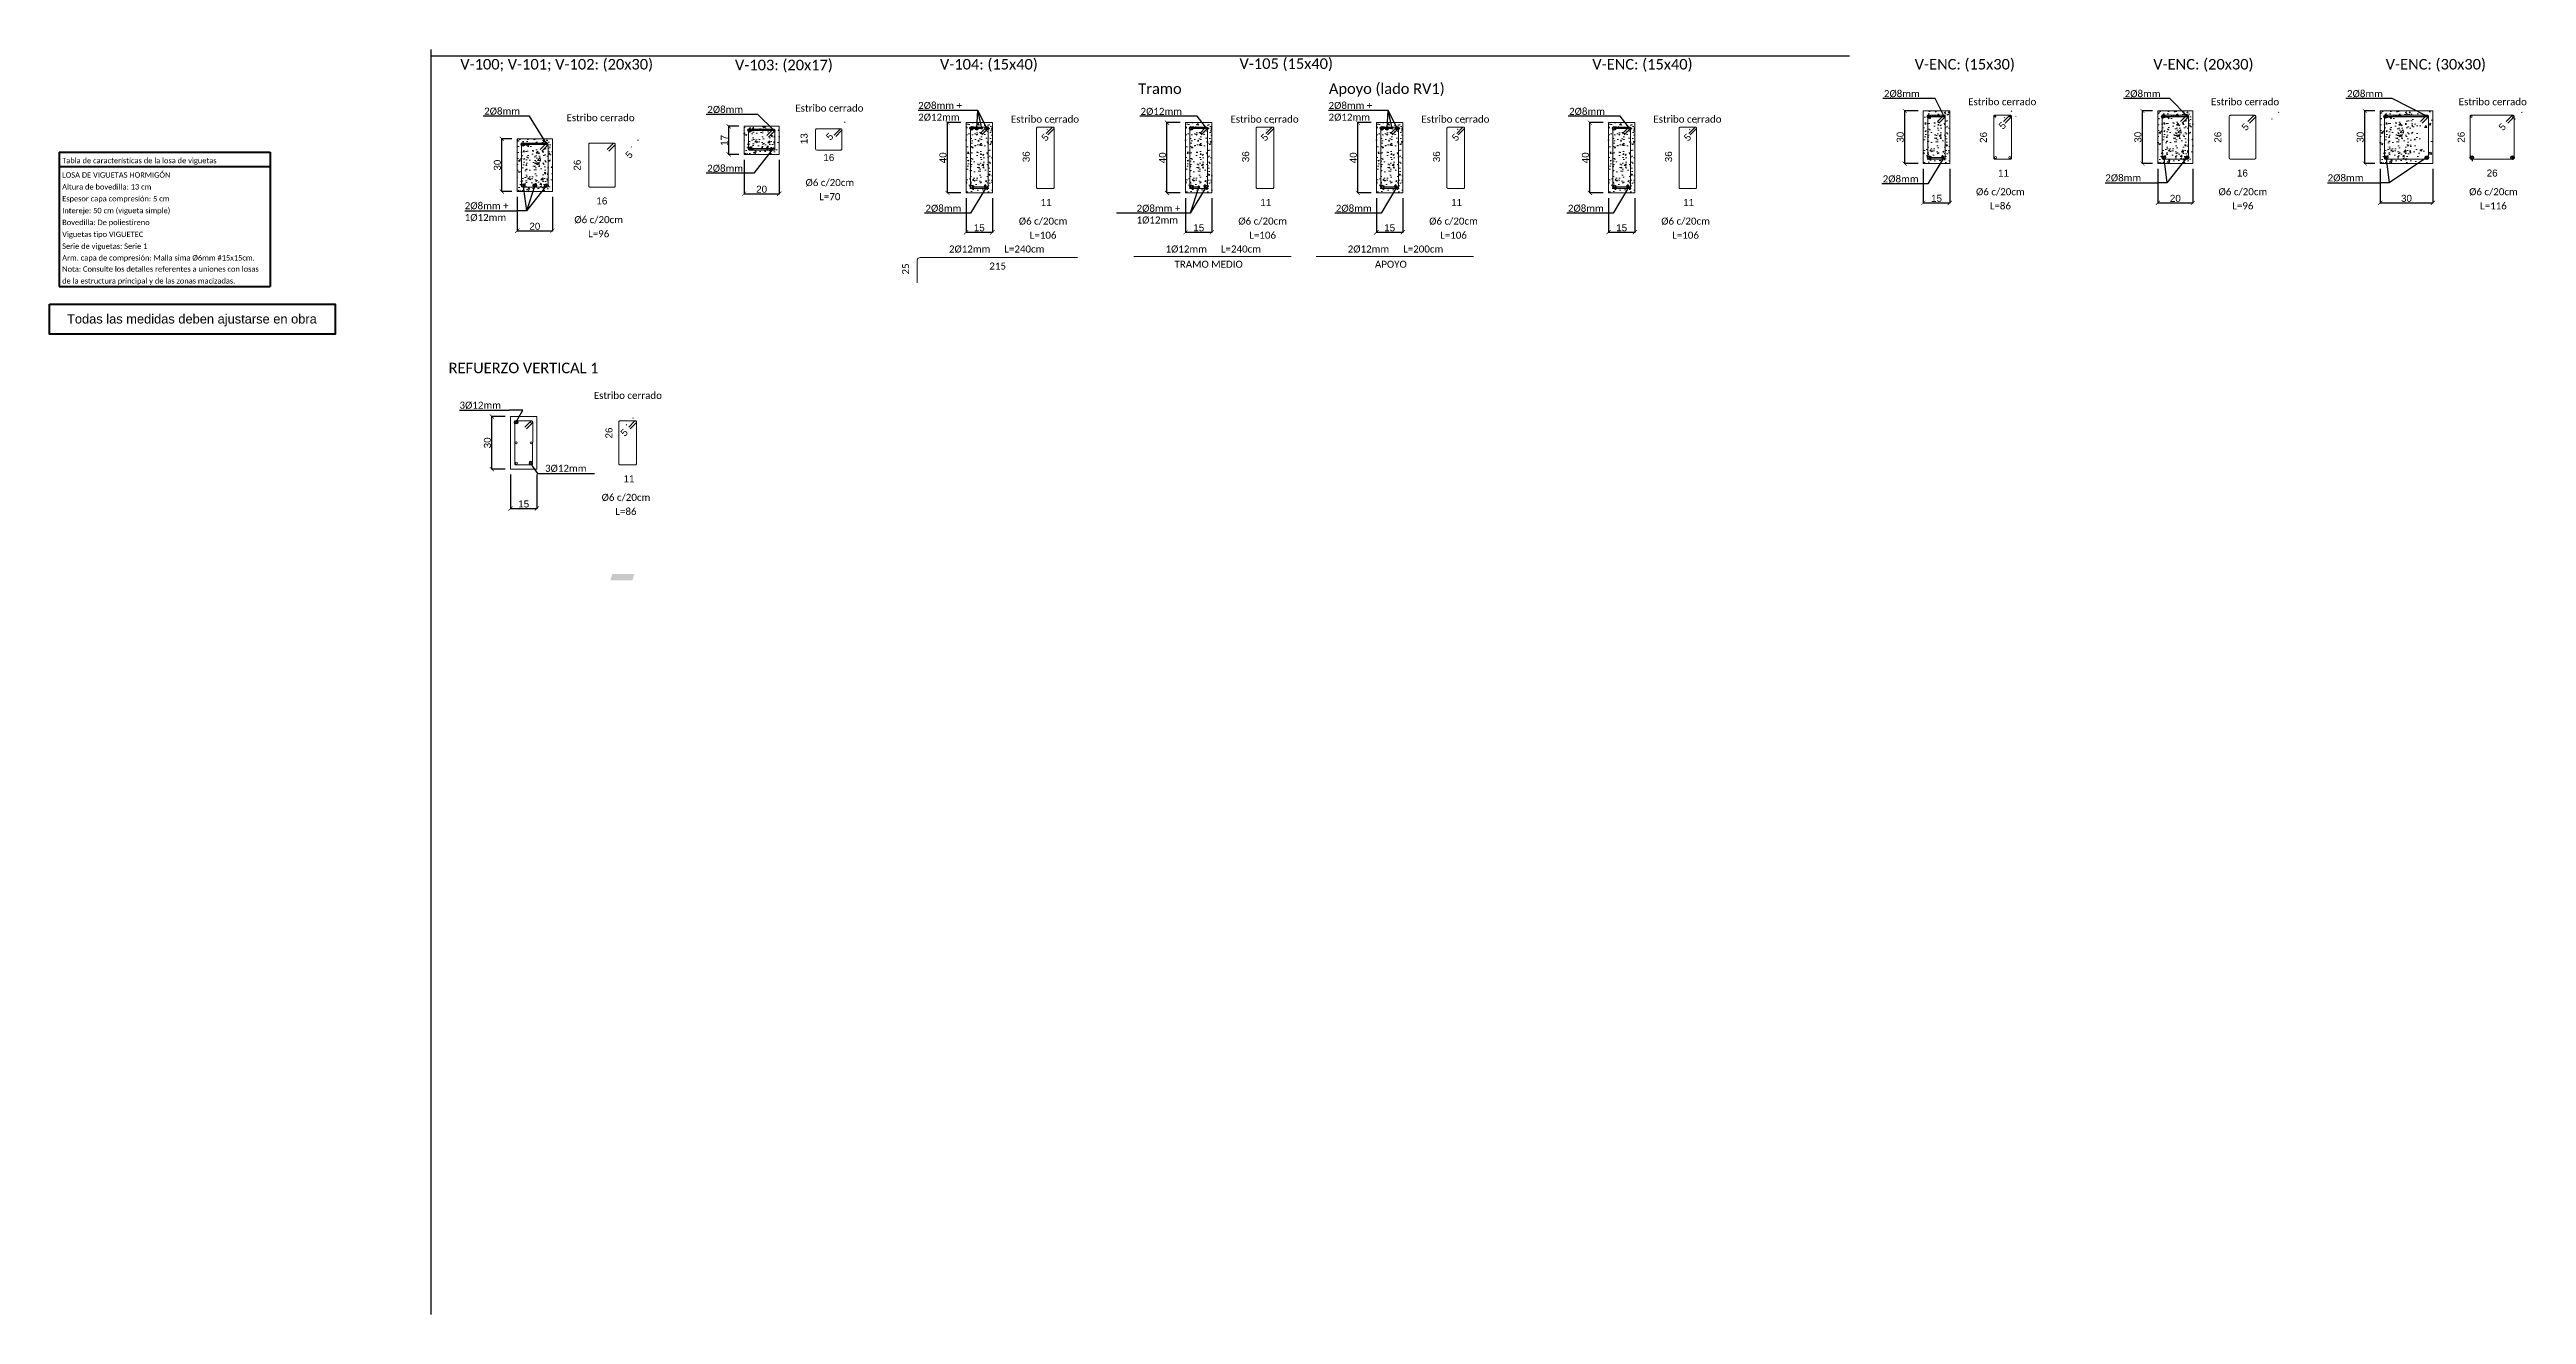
# Model space of a CAD drawing. Header units: millimetres. Extents: x 141 to 475, y -20 to 129.
# Drawn here: x 404.4 to 474.9, y -10.4 to 25.6 of the extents above; entities that cross this region are included whole.
import ezdxf
from ezdxf import colors
from ezdxf.entities.mleader import LeaderData, LeaderLine
from ezdxf.enums import TextEntityAlignment as Align
from ezdxf.math import Vec2, Vec3

# ---------------------------------------------------------------- set-up
doc = ezdxf.new("R2010")
doc.units = ezdxf.units.MM
doc.header["$LTSCALE"] = 0.1
doc.header["$MEASUREMENT"] = 0
doc.header["$PDMODE"] = 3
doc.header["$PDSIZE"] = 0.1
doc.layers.get('DEFPOINTS').update_dxf_attribs({"color": 1})
for name, color, linetype, lineweight in [('ARM_LONGITUDINAL_Ø10', 10, 'Continuous', 9), ('ARM_LONGITUDINAL_Ø12', 10, 'Continuous', 9), ('ARM_TRANSVERSAL_Ø6', 10, 'Continuous', 9), ('CIM_REFEREN', 2, 'Continuous', 0), ('CIM_TXT_ARMADOS', 3, 'Continuous', 0), ('SEC_COTAS_SEC_DIM_VIGA', 1, 'Continuous', 0), ('SEC_REF_TXT_POSICIONES_ARM_ESTRIBOS', 1, 'Continuous', 9), ('SOMBRA', 1, 'Continuous', 0), ('TAB_CAR_LOSA', 2, 'Continuous', 0), ('VIG_CARAS', 4, 'Continuous', 9)]:
    doc.layers.add(name, color=color, linetype=linetype, lineweight=lineweight)
doc.layers.add('COTAS-HECTOR', color=2, linetype='Continuous')
doc.layers.add('Textos', color=7, linetype='Continuous')
doc.styles.add('ARIAL', font='arial.ttf', dxfattribs={"height": 0.18})
doc.styles.add('Arial20', font='arial.ttf', dxfattribs={"height": 0.2})
doc.styles.add('CYPETXT', font='calibri.ttf', dxfattribs={"height": 0.2})
doc.dimstyles.new('COTA-1-100', dxfattribs={"dimtxt": 0.2, "dimasz": 0.12, "dimexe": 0.012, "dimexo": 0.15, "dimgap": 0.025, "dimtad": 1, "dimzin": 0, "dimdsep": 46, "dimtxsty": 'Arial20', "dimblk1": 'ARCHTICK', "dimblk2": 'ARCHTICK', "dimsah": 1, "dimcen": 0.09, "dimclrd": 256, "dimclre": 256, "dimclrt": 256, "dimazin": 0, "dimtfac": 1, "dimtofl": 0, "dimtmove": 2, "dimatfit": 3, "dimldrblk": 'ARCHTICK', "dimfxl": 1, "dimtolj": 1, "dimtzin": 0, "dimarcsym": 0})

msp = doc.modelspace()

# ---------------------------------------------------------------- texts
at = {"layer": 'CIM_REFEREN', "style": 'CYPETXT'}
for s, p in [('V-100; V-101; V-102: (20x30)', (416.1108, 25.0077)), ('V-103: (20x17)', (423.9255, 24.9865)), ('V-104: (15x40)', (429.7575, 25.0079)), ('V-105 (15x40)', (438.2796, 25.0248)), ('V-ENC: (15x40)', (448.3178, 25.0079)), ('V-ENC: (15x30)', (457.488, 25.0079)), ('V-ENC: (20x30)', (464.2764, 25.0077)), ('V-ENC: (30x30)', (470.8892, 25.0077)), ('Tramo', (435.3999, 24.3135)), ('Apoyo (lado RV1)', (440.8227, 24.3135)), ('REFUERZO VERTICAL 1', (415.7788, 16.3673))]:
    msp.add_text(s, height=0.3, dxfattribs=at).set_placement(p)
at = {"layer": 'CIM_TXT_ARMADOS', "style": 'CYPETXT'}
for p in [(426.6114, 23.8097), (459.9804, 23.991), (466.8893, 23.991), (473.936, 23.991), (420.1022, 23.5374), (432.746, 23.4959), (438.9921, 23.4959), (444.4213, 23.4959), (451.0237, 23.4959), (420.8777, 15.6362)]:
    msp.add_text('Estribo cerrado', height=0.2, dxfattribs=at).set_placement(p, align=Align.CENTER)
at = {"layer": 'COTAS-HECTOR', "char_height": 0.2, "style": 'CYPETXT'}
for s, insert, width, attachment_point in [('2%%C8mm', (462.9118, 22.0257), 1.789032, 1), ('2%%C8mm', (469.2375, 22.0257), 1.789032, 1), ('2%%C8mm + \\P1%%C12mm', (416.2381, 21.2318), 1.789032, 1), ('3%%C12mm', (416.0891, 15.5578), 1.471457, 1), ('3%%C12mm', (418.5224, 13.5463), 1.471457, 7)]:
    msp.add_mtext(s, dxfattribs=dict(at, insert=insert, width=width, attachment_point=attachment_point))
at = {"layer": 'SEC_REF_TXT_POSICIONES_ARM_ESTRIBOS', "style": 'CYPETXT'}
for s, p in [('%%C6 c/20cm', (426.6248, 21.7913)), ('L=70', (426.6248, 21.3902)), ('%%C6 c/20cm', (459.9272, 21.5305)), ('L=86', (459.9272, 21.1294)), ('%%C6 c/20cm', (466.8258, 21.5305)), ('L=96', (466.8258, 21.1294)), ('%%C6 c/20cm', (473.955, 21.5305)), ('L=116', (473.955, 21.1294)), ('%%C6 c/20cm', (420.049, 20.7367)), ('L=96', (420.049, 20.3356)), ('%%C6 c/20cm', (432.6928, 20.6952)), ('%%C6 c/20cm', (438.9389, 20.6952)), ('%%C6 c/20cm', (444.3681, 20.6952)), ('%%C6 c/20cm', (450.9705, 20.6952)), ('L=106', (432.6928, 20.2941)), ('L=106', (438.9389, 20.2941)), ('L=106', (444.3681, 20.2941)), ('L=106', (450.9705, 20.2941)), ('%%C6 c/20cm', (420.8246, 12.8355)), ('L=86', (420.8246, 12.4344))]:
    msp.add_text(s, height=0.2, dxfattribs=at).set_placement(p, align=Align.MIDDLE_CENTER)
at = {"layer": 'SEC_REF_TXT_POSICIONES_ARM_ESTRIBOS', "color": 2, "style": 'CYPETXT'}
for s, p in [('2%%C12mm', (430.6025, 19.9012)), ('L=240cm', (432.1597, 19.9012)), ('1%%C12mm', (436.7637, 19.9012)), ('L=240cm', (438.3209, 19.9012)), ('2%%C12mm', (441.9484, 19.9012)), ('L=200cm', (443.5055, 19.9012)), ('215', (431.3991, 19.4162)), ('TRAMO MEDIO', (437.4015, 19.4676)), ('APOYO', (442.5861, 19.4676))]:
    msp.add_text(s, height=0.2, dxfattribs=at).set_placement(p, align=Align.MIDDLE_CENTER)
msp.add_text('25', height=0.2, rotation=90, dxfattribs=at).set_placement((428.7797, 19.332), align=Align.MIDDLE_CENTER)
at = {"layer": 'TAB_CAR_LOSA', "style": 'CYPETXT'}
for s, p in [('Tabla de características de la losa de viguetas', (404.7846, 22.4939)), ('LOSA DE VIGUETAS HORMIGÓN', (404.7846, 22.0839)), ('Altura de bovedilla: 13 cm', (404.7846, 21.7464)), ('Espesor capa compresión: 5 cm', (404.7846, 21.4089)), ('Bovedilla: De poliestireno', (404.7846, 20.7339)), ('Intereje: 50 cm (vigueta simple)', (404.7846, 21.0714)), ('Viguetas tipo VIGUETEC', (404.7846, 20.3964)), ('Arm. capa de compresión: Malla sima %%C6mm #15x15cm. ', (404.7846, 19.7269)), ('Serie de viguetas: Serie 1', (404.7846, 20.0589)), ('de la estructura principal y de las zonas macizadas.', (404.7846, 19.0713)), ('Nota: Consulte los detalles referentes a uniones con losas', (404.7846, 19.4088))]:
    msp.add_text(s, height=0.153333, dxfattribs=at).set_placement(p, align=Align.TOP_LEFT)
at = {"layer": 'Textos', "linetype": 'Continuous', "style": 'ARIAL'}
msp.add_text('Todas las medidas deben ajustarse en obra', height=0.26145, dxfattribs=at).set_placement((404.9232, 17.7816))

# ---------------------------------------------------------------- blocks, each defined once
blk = doc.blocks.new('*D441')
at = {"layer": 'DEFPOINTS', "color": 0, "transparency": 16777216}
for p in [(427.053, 23.506), (427.162, 23.394), (426.968, 23.206)]:
    blk.add_point(p, dxfattribs=at)
at = {"layer": 'SEC_COTAS_SEC_DIM_VIGA', "lineweight": -2, "transparency": 16777216}
for p, q in [((426.864, 23.314), (426.851, 23.327)), ((427.057, 23.502), (427.045, 23.515))]:
    blk.add_line(p, q, dxfattribs=at)
at = {"layer": 'SEC_COTAS_SEC_DIM_VIGA', "transparency": 16777216, "insert": (426.621, 23.099), "char_height": 0.2, "attachment_point": 5, "rotation": 44.13116, "style": 'Arial20'}
blk.add_mtext('\\A1;5', dxfattribs=at)
blk = doc.blocks.new('_ARCHTICK')
at = {"color": 0, "linetype": 'ByBlock', "const_width": 0.15}
blk.add_lwpolyline([(-0.5, -0.5), (0.5, 0.5)], dxfattribs=at)
blk = doc.blocks.new('_None')
blk = doc.blocks.new('*D442')
at = {"layer": 'DEFPOINTS', "color": 0, "transparency": 16777216}
for p in [(417.732, 21.537), (418.732, 21.537), (418.732, 20.42)]:
    blk.add_point(p, dxfattribs=at)
at = {"layer": 'SEC_COTAS_SEC_DIM_VIGA', "lineweight": -2, "transparency": 16777216}
for p, q in [((417.732, 21.387), (417.732, 20.408)), ((418.732, 21.387), (418.732, 20.408)), ((417.732, 20.42), (418.732, 20.42))]:
    blk.add_line(p, q, dxfattribs=at)
at = {"layer": 'SEC_COTAS_SEC_DIM_VIGA', "lineweight": -2, "transparency": 16777216, "xscale": 0.12, "yscale": 0.12, "zscale": 0.12, "rotation": 180}
blk.add_blockref('_ARCHTICK', (417.732, 20.42), dxfattribs=at)
at = {"layer": 'SEC_COTAS_SEC_DIM_VIGA', "lineweight": -2, "transparency": 16777216, "xscale": 0.12, "yscale": 0.12, "zscale": 0.12}
blk.add_blockref('_ARCHTICK', (418.732, 20.42), dxfattribs=at)
at = {"layer": 'SEC_COTAS_SEC_DIM_VIGA', "transparency": 16777216, "insert": (418.232, 20.547), "char_height": 0.2, "attachment_point": 5, "style": 'Arial20'}
blk.add_mtext('\\A1;20', dxfattribs=at)
blk = doc.blocks.new('*D443')
at = {"layer": 'DEFPOINTS', "color": 0, "transparency": 16777216}
for p in [(417.294, 23.037), (417.732, 23.037), (417.732, 21.537)]:
    blk.add_point(p, dxfattribs=at)
at = {"layer": 'SEC_COTAS_SEC_DIM_VIGA', "lineweight": -2, "transparency": 16777216}
for p, q in [((417.582, 23.037), (417.282, 23.037)), ((417.294, 21.537), (417.294, 23.037)), ((417.582, 21.537), (417.282, 21.537))]:
    blk.add_line(p, q, dxfattribs=at)
at = {"layer": 'SEC_COTAS_SEC_DIM_VIGA', "lineweight": -2, "transparency": 16777216, "xscale": 0.12, "yscale": 0.12, "zscale": 0.12}
for p, rotation in [((417.294, 23.037), 90), ((417.294, 21.537), 270)]:
    blk.add_blockref('_ARCHTICK', p, dxfattribs=dict(at, rotation=rotation))
at = {"layer": 'SEC_COTAS_SEC_DIM_VIGA', "transparency": 16777216, "insert": (417.166, 22.287), "char_height": 0.2, "attachment_point": 5, "rotation": 90, "style": 'Arial20'}
blk.add_mtext('\\A1;30', dxfattribs=at)
blk = doc.blocks.new('*D444')
at = {"layer": 'DEFPOINTS', "color": 0, "transparency": 16777216}
for p in [(419.762, 21.835), (420.517, 21.835), (420.517, 21.14)]:
    blk.add_point(p, dxfattribs=at)
at = {"layer": 'SEC_COTAS_SEC_DIM_VIGA', "transparency": 16777216, "insert": (420.14, 21.267), "char_height": 0.2, "attachment_point": 5, "style": 'Arial20'}
blk.add_mtext('\\A1;16', dxfattribs=at)
blk = doc.blocks.new('_Origin')
at = {"color": 0, "linetype": 'ByBlock', "lineweight": -2}
blk.add_line((0, 0), (-1, 0), dxfattribs=at)
blk.add_circle((0, 0), 0.5, dxfattribs=at)
blk = doc.blocks.new('*D445')
at = {"layer": 'DEFPOINTS', "color": 0, "transparency": 16777216}
for p in [(423.747, 23.392), (424.185, 23.392), (424.185, 22.592)]:
    blk.add_point(p, dxfattribs=at)
at = {"layer": 'SEC_COTAS_SEC_DIM_VIGA', "lineweight": -2, "transparency": 16777216}
for p, q in [((424.035, 23.392), (423.735, 23.392)), ((423.747, 22.592), (423.747, 23.392)), ((424.035, 22.592), (423.735, 22.592))]:
    blk.add_line(p, q, dxfattribs=at)
at = {"layer": 'SEC_COTAS_SEC_DIM_VIGA', "lineweight": -2, "transparency": 16777216, "xscale": 0.12, "yscale": 0.12, "zscale": 0.12}
for p, rotation in [((423.747, 23.392), 90), ((423.747, 22.592), 270)]:
    blk.add_blockref('_ARCHTICK', p, dxfattribs=dict(at, rotation=rotation))
at = {"layer": 'SEC_COTAS_SEC_DIM_VIGA', "transparency": 16777216, "insert": (423.621, 22.992), "char_height": 0.2, "attachment_point": 5, "rotation": 90, "style": 'Arial20'}
blk.add_mtext('\\A1;17', dxfattribs=at)
blk = doc.blocks.new('*D446')
at = {"layer": 'DEFPOINTS', "color": 0, "transparency": 16777216}
for p in [(430.5, 21.496), (431.25, 21.496), (431.25, 20.378)]:
    blk.add_point(p, dxfattribs=at)
at = {"layer": 'SEC_COTAS_SEC_DIM_VIGA', "lineweight": -2, "transparency": 16777216}
for p, q in [((430.5, 21.346), (430.5, 20.366)), ((431.25, 21.346), (431.25, 20.366)), ((430.5, 20.378), (431.25, 20.378))]:
    blk.add_line(p, q, dxfattribs=at)
at = {"layer": 'SEC_COTAS_SEC_DIM_VIGA', "lineweight": -2, "transparency": 16777216, "xscale": 0.12, "yscale": 0.12, "zscale": 0.12, "rotation": 180}
blk.add_blockref('_ARCHTICK', (430.5, 20.378), dxfattribs=at)
at = {"layer": 'SEC_COTAS_SEC_DIM_VIGA', "lineweight": -2, "transparency": 16777216, "xscale": 0.12, "yscale": 0.12, "zscale": 0.12}
blk.add_blockref('_ARCHTICK', (431.25, 20.378), dxfattribs=at)
at = {"layer": 'SEC_COTAS_SEC_DIM_VIGA', "transparency": 16777216, "insert": (430.875, 20.505), "char_height": 0.2, "attachment_point": 5, "style": 'Arial20'}
blk.add_mtext('\\A1;15', dxfattribs=at)
blk = doc.blocks.new('*D447')
at = {"layer": 'DEFPOINTS', "color": 0, "transparency": 16777216}
for p in [(424.185, 22.592), (425.185, 22.592), (425.185, 21.474)]:
    blk.add_point(p, dxfattribs=at)
at = {"layer": 'SEC_COTAS_SEC_DIM_VIGA', "lineweight": -2, "transparency": 16777216}
for p, q in [((424.185, 22.442), (424.185, 21.462)), ((425.185, 22.442), (425.185, 21.462)), ((424.185, 21.474), (425.185, 21.474))]:
    blk.add_line(p, q, dxfattribs=at)
at = {"layer": 'SEC_COTAS_SEC_DIM_VIGA', "lineweight": -2, "transparency": 16777216, "xscale": 0.12, "yscale": 0.12, "zscale": 0.12, "rotation": 180}
blk.add_blockref('_ARCHTICK', (424.185, 21.474), dxfattribs=at)
at = {"layer": 'SEC_COTAS_SEC_DIM_VIGA', "lineweight": -2, "transparency": 16777216, "xscale": 0.12, "yscale": 0.12, "zscale": 0.12}
blk.add_blockref('_ARCHTICK', (425.185, 21.474), dxfattribs=at)
at = {"layer": 'SEC_COTAS_SEC_DIM_VIGA', "transparency": 16777216, "insert": (424.685, 21.601), "char_height": 0.2, "attachment_point": 5, "style": 'Arial20'}
blk.add_mtext('\\A1;20', dxfattribs=at)
blk = doc.blocks.new('*D448')
at = {"layer": 'DEFPOINTS', "color": 0, "transparency": 16777216}
for p in [(425.916, 23.323), (426.298, 23.323), (426.298, 22.717)]:
    blk.add_point(p, dxfattribs=at)
at = {"layer": 'SEC_COTAS_SEC_DIM_VIGA', "transparency": 16777216, "insert": (425.893, 23.04), "char_height": 0.2, "attachment_point": 5, "rotation": 90, "style": 'Arial20'}
blk.add_mtext('\\A1;13', dxfattribs=at)
blk = doc.blocks.new('*D449')
at = {"layer": 'DEFPOINTS', "color": 0, "transparency": 16777216}
for p in [(426.22, 22.453), (426.975, 22.453), (426.975, 22.376)]:
    blk.add_point(p, dxfattribs=at)
at = {"layer": 'SEC_COTAS_SEC_DIM_VIGA', "transparency": 16777216, "insert": (426.597, 22.503), "char_height": 0.2, "attachment_point": 5, "style": 'Arial20'}
blk.add_mtext('\\A1;16', dxfattribs=at)
blk = doc.blocks.new('*D450')
at = {"layer": 'DEFPOINTS', "color": 0, "transparency": 16777216}
for p in [(419.463, 22.912), (419.845, 22.912), (419.845, 21.662)]:
    blk.add_point(p, dxfattribs=at)
at = {"layer": 'SEC_COTAS_SEC_DIM_VIGA', "transparency": 16777216, "insert": (419.44, 22.287), "char_height": 0.2, "attachment_point": 5, "rotation": 90, "style": 'Arial20'}
blk.add_mtext('\\A1;26', dxfattribs=at)
blk = doc.blocks.new('*D451')
at = {"layer": 'DEFPOINTS', "color": 0, "transparency": 16777216}
for p in [(421.09, 22.688), (421.175, 22.988), (421.284, 22.876)]:
    blk.add_point(p, dxfattribs=at)
at = {"layer": 'SEC_COTAS_SEC_DIM_VIGA', "lineweight": -2, "transparency": 16777216}
for p, q in [((420.985, 22.796), (420.973, 22.809)), ((421.179, 22.984), (421.167, 22.997))]:
    blk.add_line(p, q, dxfattribs=at)
at = {"layer": 'SEC_COTAS_SEC_DIM_VIGA', "transparency": 16777216, "insert": (420.913, 22.581), "char_height": 0.2, "attachment_point": 5, "rotation": 44.13116, "style": 'Arial20'}
blk.add_mtext('\\A1;5', dxfattribs=at)
blk = doc.blocks.new('*D452')
at = {"layer": 'DEFPOINTS', "color": 0, "transparency": 16777216}
for p in [(429.971, 23.496), (430.5, 23.496), (430.5, 21.496)]:
    blk.add_point(p, dxfattribs=at)
at = {"layer": 'SEC_COTAS_SEC_DIM_VIGA', "lineweight": -2, "transparency": 16777216}
for p, q in [((430.35, 23.496), (429.959, 23.496)), ((429.971, 21.496), (429.971, 23.496)), ((430.35, 21.496), (429.959, 21.496))]:
    blk.add_line(p, q, dxfattribs=at)
at = {"layer": 'SEC_COTAS_SEC_DIM_VIGA', "lineweight": -2, "transparency": 16777216, "xscale": 0.12, "yscale": 0.12, "zscale": 0.12}
for p, rotation in [((429.971, 23.496), 90), ((429.971, 21.496), 270)]:
    blk.add_blockref('_ARCHTICK', p, dxfattribs=dict(at, rotation=rotation))
at = {"layer": 'SEC_COTAS_SEC_DIM_VIGA', "transparency": 16777216, "insert": (429.844, 22.496), "char_height": 0.2, "attachment_point": 5, "rotation": 90, "style": 'Arial20'}
blk.add_mtext('\\A1;40', dxfattribs=at)
blk = doc.blocks.new('*D453')
at = {"layer": 'DEFPOINTS', "color": 0, "transparency": 16777216}
for p in [(432.107, 22.871), (432.489, 22.871), (432.489, 21.621)]:
    blk.add_point(p, dxfattribs=at)
at = {"layer": 'SEC_COTAS_SEC_DIM_VIGA', "transparency": 16777216, "insert": (432.21, 22.526), "char_height": 0.2, "attachment_point": 5, "rotation": 90, "style": 'Arial20'}
blk.add_mtext('\\A1;36', dxfattribs=at)
blk = doc.blocks.new('*D454')
at = {"layer": 'DEFPOINTS', "color": 0, "transparency": 16777216}
for p in [(432.406, 21.793), (433.161, 21.793), (433.161, 21.098)]:
    blk.add_point(p, dxfattribs=at)
at = {"layer": 'SEC_COTAS_SEC_DIM_VIGA', "transparency": 16777216, "insert": (432.783, 21.224), "char_height": 0.2, "attachment_point": 5, "style": 'Arial20'}
blk.add_mtext('\\A1;11', dxfattribs=at)
blk = doc.blocks.new('1')
at = {"layer": 'ARM_TRANSVERSAL_Ø6'}
for p, q in [((436.284, 23.781), (436.281, 23.769)), ((436.281, 23.769), (436.281, 22.083)), ((436.291, 23.791), (436.284, 23.781)), ((436.301, 23.798), (436.291, 23.791)), ((436.313, 23.801), (436.301, 23.798)), ((436.745, 23.801), (436.313, 23.801)), ((436.727, 23.791), (436.557, 23.621)), ((436.602, 23.576), (436.772, 23.746)), ((436.732, 23.795), (436.727, 23.791)), ((436.737, 23.798), (436.732, 23.795)), ((436.743, 23.8), (436.737, 23.798)), ((436.749, 23.801), (436.743, 23.8)), ((436.756, 23.8), (436.749, 23.801)), ((436.756, 23.8), (436.749, 23.801)), ((436.762, 23.798), (436.756, 23.8)), ((436.762, 23.798), (436.756, 23.8)), ((436.767, 23.795), (436.762, 23.798)), ((436.767, 23.795), (436.762, 23.798)), ((436.772, 23.791), (436.767, 23.795)), ((436.772, 23.791), (436.767, 23.795)), ((436.776, 23.786), (436.772, 23.791)), ((436.776, 23.786), (436.772, 23.791)), ((436.772, 23.746), (436.776, 23.751)), ((436.779, 23.781), (436.776, 23.786)), ((436.779, 23.781), (436.776, 23.786)), ((436.776, 23.751), (436.779, 23.756)), ((436.781, 23.775), (436.779, 23.781)), ((436.781, 23.775), (436.779, 23.781)), ((436.779, 23.756), (436.781, 23.762)), ((436.781, 23.769), (436.781, 23.775)), ((436.781, 23.762), (436.781, 23.769)), ((436.781, 22.083), (436.781, 23.769)), ((436.281, 22.083), (436.284, 22.07)), ((436.284, 22.07), (436.291, 22.06)), ((436.291, 22.06), (436.301, 22.053)), ((436.301, 22.053), (436.313, 22.051)), ((436.313, 22.051), (436.749, 22.051)), ((436.749, 22.051), (436.762, 22.053)), ((436.762, 22.053), (436.772, 22.06)), ((436.772, 22.06), (436.779, 22.07)), ((436.779, 22.07), (436.781, 22.083))]:
    blk.add_line(p, q, dxfattribs=at)
blk = doc.blocks.new('*D455')
at = {"layer": 'DEFPOINTS', "color": 0, "transparency": 16777216}
for p in [(433.011, 23.485), (433.12, 23.373), (432.926, 23.185)]:
    blk.add_point(p, dxfattribs=at)
at = {"layer": 'SEC_COTAS_SEC_DIM_VIGA', "lineweight": -2, "transparency": 16777216}
for p, q in [((432.822, 23.292), (432.809, 23.305)), ((433.016, 23.48), (433.003, 23.493))]:
    blk.add_line(p, q, dxfattribs=at)
at = {"layer": 'SEC_COTAS_SEC_DIM_VIGA', "transparency": 16777216, "insert": (432.749, 23.077), "char_height": 0.2, "attachment_point": 5, "rotation": 44.13116, "style": 'Arial20'}
blk.add_mtext('\\A1;5', dxfattribs=at)
blk = doc.blocks.new('*D456')
at = {"layer": 'DEFPOINTS', "color": 0, "transparency": 16777216}
for p in [(448.248, 23.496), (448.778, 23.496), (448.778, 21.496)]:
    blk.add_point(p, dxfattribs=at)
at = {"layer": 'SEC_COTAS_SEC_DIM_VIGA', "lineweight": -2, "transparency": 16777216}
for p, q in [((448.628, 23.496), (448.236, 23.496)), ((448.248, 21.496), (448.248, 23.496)), ((448.628, 21.496), (448.236, 21.496))]:
    blk.add_line(p, q, dxfattribs=at)
at = {"layer": 'SEC_COTAS_SEC_DIM_VIGA', "lineweight": -2, "transparency": 16777216, "xscale": 0.12, "yscale": 0.12, "zscale": 0.12}
for p, rotation in [((448.248, 23.496), 90), ((448.248, 21.496), 270)]:
    blk.add_blockref('_ARCHTICK', p, dxfattribs=dict(at, rotation=rotation))
at = {"layer": 'SEC_COTAS_SEC_DIM_VIGA', "transparency": 16777216, "insert": (448.121, 22.496), "char_height": 0.2, "attachment_point": 5, "rotation": 90, "style": 'Arial20'}
blk.add_mtext('\\A1;40', dxfattribs=at)
blk = doc.blocks.new('*D457')
at = {"layer": 'DEFPOINTS', "color": 0, "transparency": 16777216}
for p in [(448.778, 21.496), (449.528, 21.496), (449.528, 20.378)]:
    blk.add_point(p, dxfattribs=at)
at = {"layer": 'SEC_COTAS_SEC_DIM_VIGA', "lineweight": -2, "transparency": 16777216}
for p, q in [((448.778, 21.346), (448.778, 20.366)), ((449.528, 21.346), (449.528, 20.366)), ((448.778, 20.378), (449.528, 20.378))]:
    blk.add_line(p, q, dxfattribs=at)
at = {"layer": 'SEC_COTAS_SEC_DIM_VIGA', "lineweight": -2, "transparency": 16777216, "xscale": 0.12, "yscale": 0.12, "zscale": 0.12, "rotation": 180}
blk.add_blockref('_ARCHTICK', (448.778, 20.378), dxfattribs=at)
at = {"layer": 'SEC_COTAS_SEC_DIM_VIGA', "lineweight": -2, "transparency": 16777216, "xscale": 0.12, "yscale": 0.12, "zscale": 0.12}
blk.add_blockref('_ARCHTICK', (449.528, 20.378), dxfattribs=at)
at = {"layer": 'SEC_COTAS_SEC_DIM_VIGA', "transparency": 16777216, "insert": (449.153, 20.505), "char_height": 0.2, "attachment_point": 5, "style": 'Arial20'}
blk.add_mtext('\\A1;15', dxfattribs=at)
blk = doc.blocks.new('*D458')
at = {"layer": 'DEFPOINTS', "color": 0, "transparency": 16777216}
for p in [(450.384, 22.871), (450.766, 22.871), (450.766, 21.621)]:
    blk.add_point(p, dxfattribs=at)
at = {"layer": 'SEC_COTAS_SEC_DIM_VIGA', "transparency": 16777216, "insert": (450.488, 22.526), "char_height": 0.2, "attachment_point": 5, "rotation": 90, "style": 'Arial20'}
blk.add_mtext('\\A1;36', dxfattribs=at)
blk = doc.blocks.new('*D459')
at = {"layer": 'DEFPOINTS', "color": 0, "transparency": 16777216}
for p in [(450.684, 21.793), (451.439, 21.793), (451.439, 21.098)]:
    blk.add_point(p, dxfattribs=at)
at = {"layer": 'SEC_COTAS_SEC_DIM_VIGA', "transparency": 16777216, "insert": (451.061, 21.224), "char_height": 0.2, "attachment_point": 5, "style": 'Arial20'}
blk.add_mtext('\\A1;11', dxfattribs=at)
blk = doc.blocks.new('*D460')
at = {"layer": 'DEFPOINTS', "color": 0, "transparency": 16777216}
for p in [(451.289, 23.485), (451.398, 23.373), (451.204, 23.185)]:
    blk.add_point(p, dxfattribs=at)
at = {"layer": 'SEC_COTAS_SEC_DIM_VIGA', "lineweight": -2, "transparency": 16777216}
for p, q in [((451.099, 23.292), (451.087, 23.305)), ((451.293, 23.48), (451.281, 23.493))]:
    blk.add_line(p, q, dxfattribs=at)
at = {"layer": 'SEC_COTAS_SEC_DIM_VIGA', "transparency": 16777216, "insert": (451.027, 23.077), "char_height": 0.2, "attachment_point": 5, "rotation": 44.13116, "style": 'Arial20'}
blk.add_mtext('\\A1;5', dxfattribs=at)
blk = doc.blocks.new('*D461')
at = {"layer": 'DEFPOINTS', "color": 0, "transparency": 16777216}
for p in [(417.01, 15.136), (417.54, 15.136), (417.54, 13.636)]:
    blk.add_point(p, dxfattribs=at)
at = {"layer": 'SEC_COTAS_SEC_DIM_VIGA', "lineweight": -2, "transparency": 16777216}
for p, q in [((417.39, 15.136), (416.998, 15.136)), ((417.01, 13.636), (417.01, 15.136)), ((417.39, 13.636), (416.998, 13.636))]:
    blk.add_line(p, q, dxfattribs=at)
at = {"layer": 'SEC_COTAS_SEC_DIM_VIGA', "lineweight": -2, "transparency": 16777216, "xscale": 0.12, "yscale": 0.12, "zscale": 0.12}
for p, rotation in [((417.01, 15.136), 90), ((417.01, 13.636), 270)]:
    blk.add_blockref('_ARCHTICK', p, dxfattribs=dict(at, rotation=rotation))
at = {"layer": 'SEC_COTAS_SEC_DIM_VIGA', "transparency": 16777216, "insert": (416.883, 14.386), "char_height": 0.2, "attachment_point": 5, "rotation": 90, "style": 'Arial20'}
blk.add_mtext('\\A1;30', dxfattribs=at)
blk = doc.blocks.new('*D462')
at = {"layer": 'DEFPOINTS', "color": 0, "transparency": 16777216}
for p in [(417.54, 13.636), (418.29, 13.636), (418.29, 12.519)]:
    blk.add_point(p, dxfattribs=at)
at = {"layer": 'SEC_COTAS_SEC_DIM_VIGA', "lineweight": -2, "transparency": 16777216}
for p, q in [((417.54, 13.486), (417.54, 12.507)), ((418.29, 13.486), (418.29, 12.507)), ((417.54, 12.519), (418.29, 12.519))]:
    blk.add_line(p, q, dxfattribs=at)
at = {"layer": 'SEC_COTAS_SEC_DIM_VIGA', "lineweight": -2, "transparency": 16777216, "xscale": 0.12, "yscale": 0.12, "zscale": 0.12, "rotation": 180}
blk.add_blockref('_ARCHTICK', (417.54, 12.519), dxfattribs=at)
at = {"layer": 'SEC_COTAS_SEC_DIM_VIGA', "lineweight": -2, "transparency": 16777216, "xscale": 0.12, "yscale": 0.12, "zscale": 0.12}
blk.add_blockref('_ARCHTICK', (418.29, 12.519), dxfattribs=at)
at = {"layer": 'SEC_COTAS_SEC_DIM_VIGA', "transparency": 16777216, "insert": (417.915, 12.646), "char_height": 0.2, "attachment_point": 5, "style": 'Arial20'}
blk.add_mtext('\\A1;15', dxfattribs=at)
blk = doc.blocks.new('*D463')
at = {"layer": 'DEFPOINTS', "color": 0, "transparency": 16777216}
for p in [(420.238, 15.011), (420.62, 15.011), (420.62, 13.761)]:
    blk.add_point(p, dxfattribs=at)
at = {"layer": 'SEC_COTAS_SEC_DIM_VIGA', "transparency": 16777216, "insert": (420.342, 14.666), "char_height": 0.2, "width": 0.28622, "attachment_point": 5, "rotation": 90, "style": 'Arial20'}
blk.add_mtext('\\A1;26', dxfattribs=at)
blk = doc.blocks.new('*D464')
at = {"layer": 'DEFPOINTS', "color": 0, "transparency": 16777216}
for p in [(420.538, 13.934), (421.293, 13.934), (421.293, 13.238)]:
    blk.add_point(p, dxfattribs=at)
at = {"layer": 'SEC_COTAS_SEC_DIM_VIGA', "transparency": 16777216, "insert": (420.915, 13.364), "char_height": 0.2, "attachment_point": 5, "style": 'Arial20'}
blk.add_mtext('\\A1;11', dxfattribs=at)
blk = doc.blocks.new('*D465')
at = {"layer": 'DEFPOINTS', "color": 0, "transparency": 16777216}
for p in [(421.035, 15.085), (421.144, 14.974), (420.95, 14.786)]:
    blk.add_point(p, dxfattribs=at)
at = {"layer": 'SEC_COTAS_SEC_DIM_VIGA', "lineweight": -2, "transparency": 16777216}
for p, q in [((420.845, 14.893), (420.833, 14.906)), ((421.039, 15.081), (421.027, 15.094))]:
    blk.add_line(p, q, dxfattribs=at)
at = {"layer": 'SEC_COTAS_SEC_DIM_VIGA', "transparency": 16777216, "insert": (420.773, 14.678), "char_height": 0.2, "attachment_point": 5, "rotation": 44.13116, "style": 'Arial20'}
blk.add_mtext('\\A1;5', dxfattribs=at)
blk = doc.blocks.new('*D471')
at = {"layer": 'DEFPOINTS', "color": 0, "transparency": 16777216}
for p in [(464.405, 22.331), (465.405, 22.331), (465.405, 21.214)]:
    blk.add_point(p, dxfattribs=at)
at = {"layer": 'SEC_COTAS_SEC_DIM_VIGA', "lineweight": -2, "transparency": 16777216}
for p, q in [((464.405, 22.181), (464.405, 21.202)), ((465.405, 22.181), (465.405, 21.202)), ((464.405, 21.214), (465.405, 21.214))]:
    blk.add_line(p, q, dxfattribs=at)
at = {"layer": 'SEC_COTAS_SEC_DIM_VIGA', "lineweight": -2, "transparency": 16777216, "xscale": 0.12, "yscale": 0.12, "zscale": 0.12, "rotation": 180}
blk.add_blockref('_ARCHTICK', (464.405, 21.214), dxfattribs=at)
at = {"layer": 'SEC_COTAS_SEC_DIM_VIGA', "lineweight": -2, "transparency": 16777216, "xscale": 0.12, "yscale": 0.12, "zscale": 0.12}
blk.add_blockref('_ARCHTICK', (465.405, 21.214), dxfattribs=at)
at = {"layer": 'SEC_COTAS_SEC_DIM_VIGA', "transparency": 16777216, "insert": (464.905, 21.341), "char_height": 0.2, "attachment_point": 5, "style": 'Arial20'}
blk.add_mtext('\\A1;20', dxfattribs=at)
blk = doc.blocks.new('*D472')
at = {"layer": 'DEFPOINTS', "color": 0, "transparency": 16777216}
for p in [(463.967, 23.831), (464.405, 23.831), (464.405, 22.331)]:
    blk.add_point(p, dxfattribs=at)
at = {"layer": 'SEC_COTAS_SEC_DIM_VIGA', "lineweight": -2, "transparency": 16777216}
for p, q in [((464.255, 23.831), (463.955, 23.831)), ((463.967, 22.331), (463.967, 23.831)), ((464.255, 22.331), (463.955, 22.331))]:
    blk.add_line(p, q, dxfattribs=at)
at = {"layer": 'SEC_COTAS_SEC_DIM_VIGA', "lineweight": -2, "transparency": 16777216, "xscale": 0.12, "yscale": 0.12, "zscale": 0.12}
for p, rotation in [((463.967, 23.831), 90), ((463.967, 22.331), 270)]:
    blk.add_blockref('_ARCHTICK', p, dxfattribs=dict(at, rotation=rotation))
at = {"layer": 'SEC_COTAS_SEC_DIM_VIGA', "transparency": 16777216, "insert": (463.84, 23.081), "char_height": 0.2, "attachment_point": 5, "rotation": 90, "style": 'Arial20'}
blk.add_mtext('\\A1;30', dxfattribs=at)
blk = doc.blocks.new('*D473')
at = {"layer": 'DEFPOINTS', "color": 0, "transparency": 16777216}
for p in [(466.436, 22.629), (467.191, 22.629), (467.191, 21.934)]:
    blk.add_point(p, dxfattribs=at)
at = {"layer": 'SEC_COTAS_SEC_DIM_VIGA', "transparency": 16777216, "insert": (466.813, 22.061), "char_height": 0.2, "attachment_point": 5, "style": 'Arial20'}
blk.add_mtext('\\A1;16', dxfattribs=at)
blk = doc.blocks.new('*D474')
at = {"layer": 'DEFPOINTS', "color": 0, "transparency": 16777216}
for p in [(466.136, 23.706), (466.518, 23.706), (466.518, 22.456)]:
    blk.add_point(p, dxfattribs=at)
at = {"layer": 'SEC_COTAS_SEC_DIM_VIGA', "transparency": 16777216, "insert": (466.114, 23.081), "char_height": 0.2, "attachment_point": 5, "rotation": 90, "style": 'Arial20'}
blk.add_mtext('\\A1;26', dxfattribs=at)
blk = doc.blocks.new('*D475')
at = {"layer": 'DEFPOINTS', "color": 0, "transparency": 16777216}
for p in [(467.763, 23.482), (467.849, 23.782), (467.957, 23.67)]:
    blk.add_point(p, dxfattribs=at)
at = {"layer": 'SEC_COTAS_SEC_DIM_VIGA', "lineweight": -2, "transparency": 16777216}
for p, q in [((467.659, 23.59), (467.646, 23.603)), ((467.853, 23.778), (467.84, 23.791))]:
    blk.add_line(p, q, dxfattribs=at)
at = {"layer": 'SEC_COTAS_SEC_DIM_VIGA', "transparency": 16777216, "insert": (466.893, 23.375), "char_height": 0.2, "attachment_point": 5, "rotation": 44.13116, "style": 'Arial20'}
blk.add_mtext('\\A1;5', dxfattribs=at)
blk = doc.blocks.new('*D489')
at = {"layer": 'DEFPOINTS', "color": 0, "transparency": 16777216}
for p in [(457.735, 22.331), (458.485, 22.331), (458.485, 21.214)]:
    blk.add_point(p, dxfattribs=at)
at = {"layer": 'SEC_COTAS_SEC_DIM_VIGA', "lineweight": -2, "transparency": 16777216}
for p, q in [((457.735, 22.181), (457.735, 21.202)), ((458.485, 22.181), (458.485, 21.202)), ((457.735, 21.214), (458.485, 21.214))]:
    blk.add_line(p, q, dxfattribs=at)
at = {"layer": 'SEC_COTAS_SEC_DIM_VIGA', "lineweight": -2, "transparency": 16777216, "xscale": 0.12, "yscale": 0.12, "zscale": 0.12, "rotation": 180}
blk.add_blockref('_ARCHTICK', (457.735, 21.214), dxfattribs=at)
at = {"layer": 'SEC_COTAS_SEC_DIM_VIGA', "lineweight": -2, "transparency": 16777216, "xscale": 0.12, "yscale": 0.12, "zscale": 0.12}
blk.add_blockref('_ARCHTICK', (458.485, 21.214), dxfattribs=at)
at = {"layer": 'SEC_COTAS_SEC_DIM_VIGA', "transparency": 16777216, "insert": (458.11, 21.341), "char_height": 0.2, "attachment_point": 5, "style": 'Arial20'}
blk.add_mtext('\\A1;15', dxfattribs=at)
blk = doc.blocks.new('*D490')
at = {"layer": 'DEFPOINTS', "color": 0, "transparency": 16777216}
for p in [(457.205, 23.831), (457.735, 23.831), (457.735, 22.331)]:
    blk.add_point(p, dxfattribs=at)
at = {"layer": 'SEC_COTAS_SEC_DIM_VIGA', "lineweight": -2, "transparency": 16777216}
for p, q in [((457.585, 23.831), (457.193, 23.831)), ((457.205, 22.331), (457.205, 23.831)), ((457.585, 22.331), (457.193, 22.331))]:
    blk.add_line(p, q, dxfattribs=at)
at = {"layer": 'SEC_COTAS_SEC_DIM_VIGA', "lineweight": -2, "transparency": 16777216, "xscale": 0.12, "yscale": 0.12, "zscale": 0.12}
for p, rotation in [((457.205, 23.831), 90), ((457.205, 22.331), 270)]:
    blk.add_blockref('_ARCHTICK', p, dxfattribs=dict(at, rotation=rotation))
at = {"layer": 'SEC_COTAS_SEC_DIM_VIGA', "transparency": 16777216, "insert": (457.078, 23.081), "char_height": 0.2, "attachment_point": 5, "rotation": 90, "style": 'Arial20'}
blk.add_mtext('\\A1;30', dxfattribs=at)
blk = doc.blocks.new('*D491')
at = {"layer": 'DEFPOINTS', "color": 0, "transparency": 16777216}
for p in [(459.341, 23.706), (459.723, 23.706), (459.723, 22.456)]:
    blk.add_point(p, dxfattribs=at)
at = {"layer": 'SEC_COTAS_SEC_DIM_VIGA', "transparency": 16777216, "insert": (459.445, 23.076), "char_height": 0.2, "attachment_point": 5, "rotation": 90, "style": 'Arial20'}
blk.add_mtext('\\A1;26', dxfattribs=at)
blk = doc.blocks.new('*D492')
at = {"layer": 'DEFPOINTS', "color": 0, "transparency": 16777216}
for p in [(459.64, 22.629), (460.395, 22.629), (460.395, 21.934)]:
    blk.add_point(p, dxfattribs=at)
at = {"layer": 'SEC_COTAS_SEC_DIM_VIGA', "transparency": 16777216, "insert": (460.018, 22.059), "char_height": 0.2, "attachment_point": 5, "style": 'Arial20'}
blk.add_mtext('\\A1;11', dxfattribs=at)
blk = doc.blocks.new('*D494')
at = {"layer": 'DEFPOINTS', "color": 0, "transparency": 16777216}
for p in [(460.161, 23.52), (460.246, 23.82), (460.354, 23.708)]:
    blk.add_point(p, dxfattribs=at)
at = {"layer": 'SEC_COTAS_SEC_DIM_VIGA', "lineweight": -2, "transparency": 16777216}
for p, q in [((460.056, 23.628), (460.044, 23.641)), ((460.25, 23.816), (460.237, 23.829))]:
    blk.add_line(p, q, dxfattribs=at)
at = {"layer": 'SEC_COTAS_SEC_DIM_VIGA', "transparency": 16777216, "insert": (459.984, 23.413), "char_height": 0.2, "attachment_point": 5, "rotation": 44.13116, "style": 'Arial20'}
blk.add_mtext('\\A1;5', dxfattribs=at)
blk = doc.blocks.new('*D495')
at = {"layer": 'DEFPOINTS', "color": 0, "transparency": 16777216}
for p in [(470.731, 22.331), (472.231, 22.331), (472.231, 21.214)]:
    blk.add_point(p, dxfattribs=at)
at = {"layer": 'SEC_COTAS_SEC_DIM_VIGA', "lineweight": -2, "transparency": 16777216}
for p, q in [((470.731, 22.181), (470.731, 21.202)), ((472.231, 22.181), (472.231, 21.202)), ((470.731, 21.214), (472.231, 21.214))]:
    blk.add_line(p, q, dxfattribs=at)
at = {"layer": 'SEC_COTAS_SEC_DIM_VIGA', "lineweight": -2, "transparency": 16777216, "xscale": 0.12, "yscale": 0.12, "zscale": 0.12, "rotation": 180}
blk.add_blockref('_ARCHTICK', (470.731, 21.214), dxfattribs=at)
at = {"layer": 'SEC_COTAS_SEC_DIM_VIGA', "lineweight": -2, "transparency": 16777216, "xscale": 0.12, "yscale": 0.12, "zscale": 0.12}
blk.add_blockref('_ARCHTICK', (472.231, 21.214), dxfattribs=at)
at = {"layer": 'SEC_COTAS_SEC_DIM_VIGA', "transparency": 16777216, "insert": (471.481, 21.341), "char_height": 0.2, "attachment_point": 5, "style": 'Arial20'}
blk.add_mtext('\\A1;30', dxfattribs=at)
blk = doc.blocks.new('*D496')
at = {"layer": 'DEFPOINTS', "color": 0, "transparency": 16777216}
for p in [(470.293, 23.831), (470.731, 23.831), (470.731, 22.331)]:
    blk.add_point(p, dxfattribs=at)
at = {"layer": 'SEC_COTAS_SEC_DIM_VIGA', "lineweight": -2, "transparency": 16777216}
for p, q in [((470.581, 23.831), (470.281, 23.831)), ((470.293, 22.331), (470.293, 23.831)), ((470.581, 22.331), (470.281, 22.331))]:
    blk.add_line(p, q, dxfattribs=at)
at = {"layer": 'SEC_COTAS_SEC_DIM_VIGA', "lineweight": -2, "transparency": 16777216, "xscale": 0.12, "yscale": 0.12, "zscale": 0.12}
for p, rotation in [((470.293, 23.831), 90), ((470.293, 22.331), 270)]:
    blk.add_blockref('_ARCHTICK', p, dxfattribs=dict(at, rotation=rotation))
at = {"layer": 'SEC_COTAS_SEC_DIM_VIGA', "transparency": 16777216, "insert": (470.166, 23.081), "char_height": 0.2, "attachment_point": 5, "rotation": 90, "style": 'Arial20'}
blk.add_mtext('\\A1;30', dxfattribs=at)
blk = doc.blocks.new('*D497')
at = {"layer": 'DEFPOINTS', "color": 0, "transparency": 16777216}
for p in [(473.293, 22.629), (474.543, 22.629), (474.543, 21.934)]:
    blk.add_point(p, dxfattribs=at)
at = {"layer": 'SEC_COTAS_SEC_DIM_VIGA', "transparency": 16777216, "insert": (473.918, 22.061), "char_height": 0.2, "attachment_point": 5, "style": 'Arial20'}
blk.add_mtext('\\A1;26', dxfattribs=at)
blk = doc.blocks.new('*D498')
at = {"layer": 'DEFPOINTS', "color": 0, "transparency": 16777216}
for p in [(473.059, 23.706), (473.441, 23.706), (473.441, 22.456)]:
    blk.add_point(p, dxfattribs=at)
at = {"layer": 'SEC_COTAS_SEC_DIM_VIGA', "transparency": 16777216, "insert": (473.036, 23.081), "char_height": 0.2, "attachment_point": 5, "rotation": 90, "style": 'Arial20'}
blk.add_mtext('\\A1;26', dxfattribs=at)
blk = doc.blocks.new('*D499')
at = {"layer": 'DEFPOINTS', "color": 0, "transparency": 16777216}
for p in [(474.686, 23.482), (474.771, 23.782), (474.88, 23.67)]:
    blk.add_point(p, dxfattribs=at)
at = {"layer": 'SEC_COTAS_SEC_DIM_VIGA', "lineweight": -2, "transparency": 16777216}
for p, q in [((474.582, 23.59), (474.569, 23.603)), ((474.776, 23.778), (474.763, 23.791))]:
    blk.add_line(p, q, dxfattribs=at)
at = {"layer": 'SEC_COTAS_SEC_DIM_VIGA', "transparency": 16777216, "insert": (474.207, 23.375), "char_height": 0.2, "attachment_point": 5, "rotation": 44.13116, "style": 'Arial20'}
blk.add_mtext('\\A1;5', dxfattribs=at)
blk = doc.blocks.new('*D511')
at = {"layer": 'DEFPOINTS', "color": 0, "transparency": 16777216}
for p in [(436.217, 23.496), (436.746, 23.496), (436.746, 21.496)]:
    blk.add_point(p, dxfattribs=at)
at = {"layer": 'SEC_COTAS_SEC_DIM_VIGA', "lineweight": -2, "transparency": 16777216}
for p, q in [((436.596, 23.496), (436.205, 23.496)), ((436.217, 21.496), (436.217, 23.496)), ((436.596, 21.496), (436.205, 21.496))]:
    blk.add_line(p, q, dxfattribs=at)
at = {"layer": 'SEC_COTAS_SEC_DIM_VIGA', "lineweight": -2, "transparency": 16777216, "xscale": 0.12, "yscale": 0.12, "zscale": 0.12}
for p, rotation in [((436.217, 23.496), 90), ((436.217, 21.496), 270)]:
    blk.add_blockref('_ARCHTICK', p, dxfattribs=dict(at, rotation=rotation))
at = {"layer": 'SEC_COTAS_SEC_DIM_VIGA', "transparency": 16777216, "insert": (436.09, 22.496), "char_height": 0.2, "attachment_point": 5, "rotation": 90, "style": 'Arial20'}
blk.add_mtext('\\A1;40', dxfattribs=at)
blk = doc.blocks.new('*D512')
at = {"layer": 'DEFPOINTS', "color": 0, "transparency": 16777216}
for p in [(436.746, 21.496), (437.496, 21.496), (437.496, 20.378)]:
    blk.add_point(p, dxfattribs=at)
at = {"layer": 'SEC_COTAS_SEC_DIM_VIGA', "lineweight": -2, "transparency": 16777216}
for p, q in [((436.746, 21.346), (436.746, 20.366)), ((437.496, 21.346), (437.496, 20.366)), ((436.746, 20.378), (437.496, 20.378))]:
    blk.add_line(p, q, dxfattribs=at)
at = {"layer": 'SEC_COTAS_SEC_DIM_VIGA', "lineweight": -2, "transparency": 16777216, "xscale": 0.12, "yscale": 0.12, "zscale": 0.12, "rotation": 180}
blk.add_blockref('_ARCHTICK', (436.746, 20.378), dxfattribs=at)
at = {"layer": 'SEC_COTAS_SEC_DIM_VIGA', "lineweight": -2, "transparency": 16777216, "xscale": 0.12, "yscale": 0.12, "zscale": 0.12}
blk.add_blockref('_ARCHTICK', (437.496, 20.378), dxfattribs=at)
at = {"layer": 'SEC_COTAS_SEC_DIM_VIGA', "transparency": 16777216, "insert": (437.121, 20.505), "char_height": 0.2, "attachment_point": 5, "style": 'Arial20'}
blk.add_mtext('\\A1;15', dxfattribs=at)
blk = doc.blocks.new('*D513')
at = {"layer": 'DEFPOINTS', "color": 0, "transparency": 16777216}
for p in [(438.353, 22.871), (438.735, 22.871), (438.735, 21.621)]:
    blk.add_point(p, dxfattribs=at)
at = {"layer": 'SEC_COTAS_SEC_DIM_VIGA', "transparency": 16777216, "insert": (438.456, 22.526), "char_height": 0.2, "attachment_point": 5, "rotation": 90, "style": 'Arial20'}
blk.add_mtext('\\A1;36', dxfattribs=at)
blk = doc.blocks.new('*D514')
at = {"layer": 'DEFPOINTS', "color": 0, "transparency": 16777216}
for p in [(438.652, 21.793), (439.407, 21.793), (439.407, 21.098)]:
    blk.add_point(p, dxfattribs=at)
at = {"layer": 'SEC_COTAS_SEC_DIM_VIGA', "transparency": 16777216, "insert": (439.029, 21.224), "char_height": 0.2, "attachment_point": 5, "style": 'Arial20'}
blk.add_mtext('\\A1;11', dxfattribs=at)
blk = doc.blocks.new('*D515')
at = {"layer": 'DEFPOINTS', "color": 0, "transparency": 16777216}
for p in [(439.257, 23.485), (439.366, 23.373), (439.172, 23.185)]:
    blk.add_point(p, dxfattribs=at)
at = {"layer": 'SEC_COTAS_SEC_DIM_VIGA', "lineweight": -2, "transparency": 16777216}
for p, q in [((439.068, 23.292), (439.055, 23.305)), ((439.262, 23.48), (439.249, 23.493))]:
    blk.add_line(p, q, dxfattribs=at)
at = {"layer": 'SEC_COTAS_SEC_DIM_VIGA', "transparency": 16777216, "insert": (438.995, 23.077), "char_height": 0.2, "attachment_point": 5, "rotation": 44.13116, "style": 'Arial20'}
blk.add_mtext('\\A1;5', dxfattribs=at)
blk = doc.blocks.new('*D516')
at = {"layer": 'DEFPOINTS', "color": 0, "transparency": 16777216}
for p in [(442.176, 21.496), (442.926, 21.496), (442.926, 20.378)]:
    blk.add_point(p, dxfattribs=at)
at = {"layer": 'SEC_COTAS_SEC_DIM_VIGA', "lineweight": -2, "transparency": 16777216}
for p, q in [((442.176, 21.346), (442.176, 20.366)), ((442.926, 21.346), (442.926, 20.366)), ((442.176, 20.378), (442.926, 20.378))]:
    blk.add_line(p, q, dxfattribs=at)
at = {"layer": 'SEC_COTAS_SEC_DIM_VIGA', "lineweight": -2, "transparency": 16777216, "xscale": 0.12, "yscale": 0.12, "zscale": 0.12, "rotation": 180}
blk.add_blockref('_ARCHTICK', (442.176, 20.378), dxfattribs=at)
at = {"layer": 'SEC_COTAS_SEC_DIM_VIGA', "lineweight": -2, "transparency": 16777216, "xscale": 0.12, "yscale": 0.12, "zscale": 0.12}
blk.add_blockref('_ARCHTICK', (442.926, 20.378), dxfattribs=at)
at = {"layer": 'SEC_COTAS_SEC_DIM_VIGA', "transparency": 16777216, "insert": (442.551, 20.505), "char_height": 0.2, "attachment_point": 5, "style": 'Arial20'}
blk.add_mtext('\\A1;15', dxfattribs=at)
blk = doc.blocks.new('*D517')
at = {"layer": 'DEFPOINTS', "color": 0, "transparency": 16777216}
for p in [(441.646, 23.496), (442.176, 23.496), (442.176, 21.496)]:
    blk.add_point(p, dxfattribs=at)
at = {"layer": 'SEC_COTAS_SEC_DIM_VIGA', "lineweight": -2, "transparency": 16777216}
for p, q in [((442.026, 23.496), (441.634, 23.496)), ((441.646, 21.496), (441.646, 23.496)), ((442.026, 21.496), (441.634, 21.496))]:
    blk.add_line(p, q, dxfattribs=at)
at = {"layer": 'SEC_COTAS_SEC_DIM_VIGA', "lineweight": -2, "transparency": 16777216, "xscale": 0.12, "yscale": 0.12, "zscale": 0.12}
for p, rotation in [((441.646, 23.496), 90), ((441.646, 21.496), 270)]:
    blk.add_blockref('_ARCHTICK', p, dxfattribs=dict(at, rotation=rotation))
at = {"layer": 'SEC_COTAS_SEC_DIM_VIGA', "transparency": 16777216, "insert": (441.519, 22.496), "char_height": 0.2, "attachment_point": 5, "rotation": 90, "style": 'Arial20'}
blk.add_mtext('\\A1;40', dxfattribs=at)
blk = doc.blocks.new('*D518')
at = {"layer": 'DEFPOINTS', "color": 0, "transparency": 16777216}
for p in [(443.782, 22.871), (444.164, 22.871), (444.164, 21.621)]:
    blk.add_point(p, dxfattribs=at)
at = {"layer": 'SEC_COTAS_SEC_DIM_VIGA', "transparency": 16777216, "insert": (443.886, 22.526), "char_height": 0.2, "attachment_point": 5, "rotation": 90, "style": 'Arial20'}
blk.add_mtext('\\A1;36', dxfattribs=at)
blk = doc.blocks.new('*D519')
at = {"layer": 'DEFPOINTS', "color": 0, "transparency": 16777216}
for p in [(444.081, 21.793), (444.836, 21.793), (444.836, 21.098)]:
    blk.add_point(p, dxfattribs=at)
at = {"layer": 'SEC_COTAS_SEC_DIM_VIGA', "transparency": 16777216, "insert": (444.459, 21.224), "char_height": 0.2, "attachment_point": 5, "style": 'Arial20'}
blk.add_mtext('\\A1;11', dxfattribs=at)
blk = doc.blocks.new('*D520')
at = {"layer": 'DEFPOINTS', "color": 0, "transparency": 16777216}
for p in [(444.687, 23.485), (444.795, 23.373), (444.601, 23.185)]:
    blk.add_point(p, dxfattribs=at)
at = {"layer": 'SEC_COTAS_SEC_DIM_VIGA', "lineweight": -2, "transparency": 16777216}
for p, q in [((444.497, 23.292), (444.484, 23.305)), ((444.691, 23.48), (444.678, 23.493))]:
    blk.add_line(p, q, dxfattribs=at)
at = {"layer": 'SEC_COTAS_SEC_DIM_VIGA', "transparency": 16777216, "insert": (444.425, 23.077), "char_height": 0.2, "attachment_point": 5, "rotation": 44.13116, "style": 'Arial20'}
blk.add_mtext('\\A1;5', dxfattribs=at)

# ---------------------------------------------------------------- dimensions: what is measured, and where the dimension line sits
at = {"layer": 'SEC_COTAS_SEC_DIM_VIGA'}
for p2, distance, text, picture, middle in [((424.1849, 23.392), 0.438, '17', '*D445', (423.6215, 22.992)), ((425.1849, 22.592), -1.1178, '20', '*D447', (424.6849, 21.6014))]:
    dim = msp.add_aligned_dim(p1=(424.1849, 22.592), p2=p2, distance=distance, text=text, dimstyle='COTA-1-100', override={"dimdec": 0, "dimlfac": 20}, dxfattribs=at)
    dim.commit()
    dim.dimension.update_dxf_attribs({"geometry": picture, "text_midpoint": middle})
for base, p1, p2, text, override, picture, middle in [((425.916, 23.3235), (426.298, 22.717), (426.298, 23.3235), '13', {"dimdec": 0, "dimlfac": 20, "dimblk1": 'None', "dimblk2": 'None', "dimse1": 1, "dimse2": 1, "dimsd1": 1, "dimsd2": 1}, '*D448', (425.8932, 23.0404)), ((459.3409, 23.7063), (459.723, 22.4563), (459.723, 23.7063), '26', {"dimdec": 0, "dimlfac": 20, "dimblk1": 'None', "dimblk2": 'None', "dimse1": 1, "dimse2": 1, "dimsd1": 1, "dimsd2": 1}, '*D491', (459.4447, 23.0765)), ((466.1364, 23.7063), (466.5184, 22.4563), (466.5184, 23.7063), '26', {"dimdec": 0, "dimlfac": 20, "dimblk1": 'None', "dimblk2": 'None', "dimsah": 1, "dimse1": 1, "dimse2": 1, "dimsd1": 1, "dimsd2": 1}, '*D474', (466.1136, 23.0813)), ((473.0593, 23.7063), (473.4413, 22.4563), (473.4413, 23.7063), '26', {"dimdec": 0, "dimlfac": 20, "dimblk1": 'None', "dimblk2": 'None', "dimsah": 1, "dimse1": 1, "dimse2": 1, "dimsd1": 1, "dimsd2": 1}, '*D498', (473.0365, 23.0813)), ((419.4627, 22.9124), (419.8448, 21.6624), (419.8448, 22.9124), '26', {"dimdec": 0, "dimlfac": 20, "dimblk1": 'None', "dimblk2": 'None', "dimsah": 1, "dimse1": 1, "dimse2": 1, "dimsd1": 1, "dimsd2": 1}, '*D450', (419.4399, 22.2874)), ((432.1066, 22.871), (432.4886, 21.621), (432.4886, 22.871), '36', {"dimdec": 0, "dimlfac": 20, "dimblk1": 'None', "dimblk2": 'None', "dimse1": 1, "dimse2": 1, "dimsd1": 1, "dimsd2": 1}, '*D453', (432.2104, 22.5257)), ((438.3526, 22.871), (438.7347, 21.621), (438.7347, 22.871), '36', {"dimdec": 0, "dimlfac": 20, "dimblk1": 'None', "dimblk2": 'None', "dimse1": 1, "dimse2": 1, "dimsd1": 1, "dimsd2": 1}, '*D513', (438.4564, 22.5257)), ((443.7818, 22.871), (444.1638, 21.621), (444.1638, 22.871), '36', {"dimdec": 0, "dimlfac": 20, "dimblk1": 'None', "dimblk2": 'None', "dimse1": 1, "dimse2": 1, "dimsd1": 1, "dimsd2": 1}, '*D518', (443.8856, 22.5257)), ((450.3842, 22.871), (450.7662, 21.621), (450.7662, 22.871), '36', {"dimdec": 0, "dimlfac": 20, "dimblk1": 'None', "dimblk2": 'None', "dimse1": 1, "dimse2": 1, "dimsd1": 1, "dimsd2": 1}, '*D458', (450.488, 22.5257)), ((420.2383, 15.0113), (420.6203, 13.7613), (420.6203, 15.0113), '26', {"dimdec": 0, "dimlfac": 20, "dimblk1": 'None', "dimblk2": 'None', "dimse1": 1, "dimse2": 1, "dimsd1": 1, "dimsd2": 1}, '*D463', (420.3421, 14.666))]:
    dim = msp.add_linear_dim(base=base, p1=p1, p2=p2, angle=90, text=text, dimstyle='COTA-1-100', override=override, dxfattribs=at)
    dim.commit()
    dim.dimension.update_dxf_attribs({"geometry": picture, "text_midpoint": middle, "dimtype": 161})
for base, p1, p2, override, picture, middle in [((427.0532, 23.5064), (426.9681, 23.2064), (427.1618, 23.3944), {"dimdec": 0, "dimlfac": 20, "dimblk1": 'None', "dimblk2": 'None', "dimsd1": 1, "dimsd2": 1}, '*D441', (426.6212, 23.0992)), ((433.0114, 23.4846), (432.9262, 23.1847), (433.12, 23.3727), {"dimdec": 0, "dimlfac": 20, "dimblk1": 'None', "dimblk2": 'None', "dimsah": 1, "dimsd1": 1, "dimsd2": 1}, '*D455', (432.7494, 23.0774)), ((439.2574, 23.4846), (439.1723, 23.1847), (439.366, 23.3727), {"dimdec": 0, "dimlfac": 20, "dimblk1": 'None', "dimblk2": 'None', "dimsah": 1, "dimsd1": 1, "dimsd2": 1}, '*D515', (438.9955, 23.0774)), ((444.6866, 23.4846), (444.6015, 23.1847), (444.7952, 23.3727), {"dimdec": 0, "dimlfac": 20, "dimblk1": 'None', "dimblk2": 'None', "dimsah": 1, "dimsd1": 1, "dimsd2": 1}, '*D520', (444.4247, 23.0774)), ((451.289, 23.4846), (451.2039, 23.1847), (451.3976, 23.3727), {"dimdec": 0, "dimlfac": 20, "dimblk1": 'None', "dimblk2": 'None', "dimsah": 1, "dimsd1": 1, "dimsd2": 1}, '*D460', (451.0271, 23.0774)), ((460.2457, 23.8199), (460.1606, 23.52), (460.3543, 23.708), {"dimdec": 0, "dimlfac": 20, "dimblk1": 'None', "dimblk2": 'None', "dimsah": 1, "dimsd1": 1, "dimsd2": 1}, '*D494', (459.9838, 23.4127)), ((467.8486, 23.7819), (467.7634, 23.482), (467.9572, 23.6699), {"dimdec": 0, "dimlfac": 20, "dimblk1": 'None', "dimblk2": 'None', "dimsd1": 1, "dimsd2": 1}, '*D475', (466.893, 23.3747)), ((474.7715, 23.7819), (474.6863, 23.482), (474.8801, 23.6699), {"dimdec": 0, "dimlfac": 20, "dimblk1": 'None', "dimblk2": 'None', "dimsd1": 1, "dimsd2": 1}, '*D499', (474.2068, 23.3747)), ((421.1749, 22.988), (421.0898, 22.6881), (421.2835, 22.8761), {"dimdec": 0, "dimlfac": 20, "dimblk1": 'None', "dimblk2": 'None', "dimsah": 1, "dimsd1": 1, "dimsd2": 1}, '*D451', (420.913, 22.5808)), ((421.0351, 15.0855), (420.9499, 14.7855), (421.1437, 14.9735), {"dimdec": 0, "dimlfac": 20, "dimblk1": 'None', "dimblk2": 'None', "dimsah": 1, "dimsd1": 1, "dimsd2": 1}, '*D465', (420.7731, 14.6783))]:
    dim = msp.add_linear_dim(base=base, p1=p1, p2=p2, angle=44.131159, dimstyle='COTA-1-100', override=override, dxfattribs=at)
    dim.commit()
    dim.dimension.update_dxf_attribs({"geometry": picture, "text_midpoint": middle, "dimtype": 161})
for p1, p2, distance, picture, middle in [((430.5004, 21.496), (430.5004, 23.496), 0.5297, '*D452', (429.8436, 22.496)), ((436.7465, 21.496), (436.7465, 23.496), 0.5297, '*D511', (436.0897, 22.496)), ((442.1757, 21.496), (442.1757, 23.496), 0.5297, '*D517', (441.5189, 22.496)), ((448.7781, 21.496), (448.7781, 23.496), 0.5297, '*D456', (448.1213, 22.496)), ((457.7348, 22.3313), (457.7348, 23.8313), 0.5297, '*D490', (457.0779, 23.0813)), ((464.4053, 22.3313), (464.4053, 23.8313), 0.438, '*D472', (463.8401, 23.0813)), ((470.731, 22.3313), (470.731, 23.8313), 0.438, '*D496', (470.1658, 23.0813)), ((417.7316, 21.5374), (417.7316, 23.0374), 0.438, '*D443', (417.1664, 22.2874)), ((457.7348, 22.3313), (458.4848, 22.3313), -1.1178, '*D489', (458.1098, 21.3406)), ((464.4053, 22.3313), (465.4053, 22.3313), -1.1178, '*D471', (464.9053, 21.3406)), ((470.731, 22.3313), (472.231, 22.3313), -1.1178, '*D495', (471.481, 21.3407)), ((417.7316, 21.5374), (418.7316, 21.5374), -1.1178, '*D442', (418.2316, 20.5468)), ((430.5004, 21.496), (431.2504, 21.496), -1.1178, '*D446', (430.8754, 20.5053)), ((436.7465, 21.496), (437.4965, 21.496), -1.1178, '*D512', (437.1215, 20.5053)), ((442.1757, 21.496), (442.9257, 21.496), -1.1178, '*D516', (442.5507, 20.5053)), ((448.7781, 21.496), (449.5281, 21.496), -1.1178, '*D457', (449.1531, 20.5053)), ((417.5396, 13.6363), (417.5396, 15.1363), 0.5297, '*D461', (416.8827, 14.3863)), ((417.5396, 13.6363), (418.2896, 13.6363), -1.1178, '*D462', (417.9146, 12.6456))]:
    dim = msp.add_aligned_dim(p1=p1, p2=p2, distance=distance, dimstyle='COTA-1-100', override={"dimdec": 0, "dimlfac": 20}, dxfattribs=at)
    dim.commit()
    dim.dimension.update_dxf_attribs({"geometry": picture, "text_midpoint": middle})
for base, p1, p2, text, override, picture, middle in [((426.9745, 22.376), (426.2195, 22.4528), (426.9745, 22.4528), '16', {"dimdec": 0, "dimlfac": 20, "dimblk1": 'None', "dimblk2": 'None', "dimse1": 1, "dimse2": 1, "dimsd1": 1, "dimsd2": 1}, '*D449', (426.597, 22.5031)), ((460.3953, 21.9335), (459.6402, 22.6288), (460.3953, 22.6288), '11', {"dimdec": 0, "dimlfac": 20, "dimblk1": 'None', "dimblk2": 'None', "dimsah": 1, "dimse1": 1, "dimse2": 1, "dimsd1": 1, "dimsd2": 1}, '*D492', (460.0177, 22.0589)), ((467.1907, 21.9335), (466.4357, 22.6288), (467.1907, 22.6288), '16', {"dimdec": 0, "dimlfac": 20, "dimblk1": 'None', "dimblk2": 'None', "dimsah": 1, "dimse1": 1, "dimse2": 1, "dimsd1": 1, "dimsd2": 1}, '*D473', (466.8132, 22.0606)), ((474.5433, 21.9335), (473.2933, 22.6288), (474.5433, 22.6288), '26', {"dimdec": 0, "dimlfac": 20, "dimblk1": 'None', "dimblk2": 'None', "dimsah": 1, "dimse1": 1, "dimse2": 1, "dimsd1": 1, "dimsd2": 1}, '*D497', (473.9183, 22.0606)), ((420.5171, 21.1397), (419.762, 21.8349), (420.5171, 21.8349), '16', {"dimdec": 0, "dimlfac": 20, "dimblk1": 'None', "dimblk2": 'None', "dimsah": 1, "dimse1": 1, "dimse2": 1, "dimsd1": 1, "dimsd2": 1}, '*D444', (420.1396, 21.2668)), ((433.1609, 21.0982), (432.4059, 21.7934), (433.1609, 21.7934), '11', {"dimdec": 0, "dimlfac": 20, "dimblk1": 'None', "dimblk2": 'None', "dimsah": 1, "dimse1": 1, "dimse2": 1, "dimsd1": 1, "dimsd2": 1}, '*D454', (432.7834, 21.2236)), ((439.407, 21.0982), (438.6519, 21.7934), (439.407, 21.7934), '11', {"dimdec": 0, "dimlfac": 20, "dimblk1": 'None', "dimblk2": 'None', "dimsah": 1, "dimse1": 1, "dimse2": 1, "dimsd1": 1, "dimsd2": 1}, '*D514', (439.0294, 21.2236)), ((444.8361, 21.0982), (444.0811, 21.7934), (444.8361, 21.7934), '11', {"dimdec": 0, "dimlfac": 20, "dimblk1": 'None', "dimblk2": 'None', "dimsah": 1, "dimse1": 1, "dimse2": 1, "dimsd1": 1, "dimsd2": 1}, '*D519', (444.4586, 21.2236)), ((451.4386, 21.0982), (450.6835, 21.7934), (451.4386, 21.7934), '11', {"dimdec": 0, "dimlfac": 20, "dimblk1": 'None', "dimblk2": 'None', "dimsah": 1, "dimse1": 1, "dimse2": 1, "dimsd1": 1, "dimsd2": 1}, '*D459', (451.061, 21.2236)), ((421.2926, 13.2385), (420.5376, 13.9337), (421.2926, 13.9337), '11', {"dimdec": 0, "dimlfac": 20, "dimblk1": 'None', "dimblk2": 'None', "dimsah": 1, "dimse1": 1, "dimse2": 1, "dimsd1": 1, "dimsd2": 1}, '*D464', (420.9151, 13.3639))]:
    dim = msp.add_linear_dim(base=base, p1=p1, p2=p2, text=text, dimstyle='COTA-1-100', override=override, dxfattribs=at)
    dim.commit()
    dim.dimension.update_dxf_attribs({"geometry": picture, "text_midpoint": middle})

# ---------------------------------------------------------------- hatches: boundary and pattern name
at = {"layer": 'SOMBRA'}
h = msp.add_hatch(dxfattribs=at)
h.set_pattern_fill('AR-CONC', color=256, scale=0.004)
h.set_pattern_definition([(50, (244.54694, -56.79516), (0.7287387, -0.0637563), [0.0762, -0.8382]), (355, (244.54694, -56.79516), (-0.1409737, 0.7642274), [0.06096, -0.6705623]), (100.45144, (244.6077, -56.8005), (0.587765, 0.700471), [0.06476, -0.712361]), (46.1842, (244.5469, -56.592), (1.084316, -0.1681693), [0.1143, -1.2573]), (96.63556, (244.6373, -56.606), (0.9496165, 0.9897045), [0.09714, -1.0685424]), (351.18415, (244.5469, -56.592), (0.9496165, 0.9897045), [0.09144, -1.005839]), (21, (244.64854, -56.64276), (0.6064576, -0.4090608), [0.0762, -0.8382]), (326, (244.64854, -56.64276), (0.247208, 0.736752), [0.06096, -0.67056]), (71.45144, (244.6991, -56.67685), (0.8536657, 0.327691), [0.06476, -0.7123598]), (37.5, (244.54694, -56.79516), (0.0123544, 0.33822016), [0, -0.662432, 0, -0.68072, 0, -0.6731]), (7.5, (244.54694, -56.79516), (0.26727865, 0.4007223), [0, -0.388112, 0, -0.647192, 0, -0.25654]), (327.5, (244.32037, -56.79516), (0.54236238, -0.02291498), [0, -0.254, 0, -0.79248, 0, -1.05156]), (317.5, (244.21877, -56.79516), (0.5925167, 0.101706), [0, -0.3302, 0, -0.526288, 0, -0.74676])])
h.paths.add_polyline_path([(424.1849, 22.592), (425.1849, 22.592), (425.1849, 23.392), (424.1849, 23.392)])
edge = h.paths.add_edge_path(flags=16)
edge.add_arc((424.3548, 22.7626), 0.03, 0, 360)
edge = h.paths.add_edge_path()
edge.add_arc((424.3419, 23.9345), 0.025, 0, 360)
edge = h.paths.add_edge_path(flags=16)
edge.add_arc((425.015, 22.7626), 0.03, 0, 360)
edge = h.paths.add_edge_path()
edge.add_arc((425.0278, 23.9345), 0.025, 0, 360)
h = msp.add_hatch(dxfattribs=at)
h.set_pattern_fill('AR-CONC', color=256, scale=0.002)
h.set_pattern_definition([(50, (244.54694, -56.79516), (0.36436934, -0.03187817), [0.0381, -0.4191]), (355, (244.54694, -56.79516), (-0.07048684, 0.3821137), [0.03048, -0.3352812]), (100.45144, (244.5773, -56.79782), (0.2938825, 0.3502355), [0.03238, -0.3561805]), (46.1842, (244.54694, -56.69356), (0.5421581, -0.0840847), [0.05715, -0.62865]), (96.63556, (244.5921, -56.70057), (0.4748083, 0.4948522), [0.04857, -0.5342712]), (351.18415, (244.54694, -56.69356), (0.4748083, 0.4948522), [0.04572, -0.5029195]), (21, (244.59774, -56.71896), (0.3032288, -0.2045304), [0.0381, -0.4191]), (326, (244.59774, -56.71896), (0.12360406, 0.3683759), [0.03048, -0.33528]), (71.45144, (244.623, -56.736), (0.42683284, 0.16384554), [0.03238, -0.3561799]), (37.5, (244.54694, -56.79516), (0.00617721, 0.16911008), [0, -0.331216, 0, -0.34036, 0, -0.33655]), (7.5, (244.54694, -56.79516), (0.13363933, 0.20036115), [0, -0.194056, 0, -0.323596, 0, -0.12827]), (327.5, (244.43366, -56.79516), (0.27118119, -0.01145749), [0, -0.127, 0, -0.39624, 0, -0.52578]), (317.5, (244.38286, -56.79516), (0.29625836, 0.05085298), [0, -0.1651, 0, -0.263144, 0, -0.37338])])
h.paths.add_polyline_path([(425.1849, 23.392), (424.1849, 23.392), (424.1849, 22.592), (425.1849, 22.592)])
edge = h.paths.add_edge_path()
edge.add_arc((424.3419, 23.9345), 0.025, 0, 360)
edge = h.paths.add_edge_path()
edge.add_arc((425.0278, 23.9345), 0.025, 0, 360)
edge = h.paths.add_edge_path(flags=16)
edge.add_arc((424.3548, 22.7626), 0.03, 0, 360)
edge = h.paths.add_edge_path(flags=16)
edge.add_arc((425.015, 22.7626), 0.03, 0, 360)
h = msp.add_hatch(dxfattribs=at)
h.set_pattern_fill('AR-CONC', color=256, scale=0.002)
h.set_pattern_definition([(50, (250.7375, -57.89123), (0.36436934, -0.03187817), [0.0381, -0.4191]), (355, (250.7375, -57.89123), (-0.07048684, 0.3821137), [0.03048, -0.3352812]), (100.45144, (250.76786, -57.8939), (0.2938825, 0.3502355), [0.03238, -0.3561805]), (46.1842, (250.7375, -57.78963), (0.5421581, -0.0840847), [0.05715, -0.62865]), (96.63556, (250.7827, -57.79664), (0.4748083, 0.4948522), [0.04857, -0.5342712]), (351.18415, (250.7375, -57.78963), (0.4748083, 0.4948522), [0.04572, -0.5029195]), (21, (250.7883, -57.81503), (0.3032288, -0.2045304), [0.0381, -0.4191]), (326, (250.7883, -57.81503), (0.12360406, 0.3683759), [0.03048, -0.33528]), (71.45144, (250.81357, -57.83207), (0.42683284, 0.16384554), [0.03238, -0.3561799]), (37.5, (250.7375, -57.89123), (0.00617721, 0.16911008), [0, -0.331216, 0, -0.34036, 0, -0.33655]), (7.5, (250.7375, -57.89123), (0.13363933, 0.20036115), [0, -0.194056, 0, -0.323596, 0, -0.12827]), (327.5, (250.62421, -57.89123), (0.27118119, -0.01145749), [0, -0.127, 0, -0.39624, 0, -0.52578]), (317.5, (250.57341, -57.89123), (0.29625836, 0.05085298), [0, -0.1651, 0, -0.263144, 0, -0.37338])])
h.paths.add_polyline_path([(431.2504, 23.496), (430.5004, 23.496), (430.5004, 21.496), (431.2504, 21.496)])
edge = h.paths.add_edge_path(flags=16)
edge.add_arc((430.5325, 22.8384), 0.025, 0, 360)
edge = h.paths.add_edge_path(flags=16)
edge.add_arc((431.2184, 22.8384), 0.025, 0, 360)
edge = h.paths.add_edge_path(flags=16)
edge.add_arc((430.5453, 21.6665), 0.03, 0, 360)
edge = h.paths.add_edge_path(flags=16)
edge.add_arc((431.2055, 21.6665), 0.03, 0, 360)
h = msp.add_hatch(dxfattribs=at)
h.set_pattern_fill('AR-CONC', color=256, scale=0.002)
h.set_pattern_definition([(50, (256.98357, -57.89123), (0.36436934, -0.03187817), [0.0381, -0.4191]), (355, (256.98357, -57.89123), (-0.07048684, 0.3821137), [0.03048, -0.3352812]), (100.45144, (257.01394, -57.8939), (0.2938825, 0.3502355), [0.03238, -0.3561805]), (46.1842, (256.98357, -57.78963), (0.5421581, -0.0840847), [0.05715, -0.62865]), (96.63556, (257.02875, -57.79664), (0.4748083, 0.4948522), [0.04857, -0.5342712]), (351.18415, (256.98357, -57.78963), (0.4748083, 0.4948522), [0.04572, -0.5029195]), (21, (257.03437, -57.81503), (0.3032288, -0.2045304), [0.0381, -0.4191]), (326, (257.03437, -57.81503), (0.12360406, 0.3683759), [0.03048, -0.33528]), (71.45144, (257.05964, -57.83207), (0.42683284, 0.16384554), [0.03238, -0.3561799]), (37.5, (256.98357, -57.89123), (0.00617721, 0.16911008), [0, -0.331216, 0, -0.34036, 0, -0.33655]), (7.5, (256.98357, -57.89123), (0.13363933, 0.20036115), [0, -0.194056, 0, -0.323596, 0, -0.12827]), (327.5, (256.87029, -57.89123), (0.27118119, -0.01145749), [0, -0.127, 0, -0.39624, 0, -0.52578]), (317.5, (256.81949, -57.89123), (0.29625836, 0.05085298), [0, -0.1651, 0, -0.263144, 0, -0.37338])])
h.paths.add_polyline_path([(437.4965, 23.496), (436.7465, 23.496), (436.7465, 21.496), (437.4965, 21.496)])
edge = h.paths.add_edge_path(flags=16)
edge.add_arc((436.7785, 22.8384), 0.025, 0, 360)
edge = h.paths.add_edge_path(flags=16)
edge.add_arc((437.4645, 22.8384), 0.025, 0, 360)
edge = h.paths.add_edge_path(flags=16)
edge.add_arc((436.7914, 21.6665), 0.03, 0, 360)
edge = h.paths.add_edge_path(flags=16)
edge.add_arc((437.4516, 21.6665), 0.03, 0, 360)
h = msp.add_hatch(dxfattribs=at)
h.set_pattern_fill('AR-CONC', color=256, scale=0.002)
h.set_pattern_definition([(50, (262.41276, -57.89123), (0.36436934, -0.03187817), [0.0381, -0.4191]), (355, (262.41276, -57.89123), (-0.07048684, 0.3821137), [0.03048, -0.3352812]), (100.45144, (262.44312, -57.8939), (0.2938825, 0.3502355), [0.03238, -0.3561805]), (46.1842, (262.41276, -57.78963), (0.5421581, -0.0840847), [0.05715, -0.62865]), (96.63556, (262.45794, -57.79664), (0.4748083, 0.4948522), [0.04857, -0.5342712]), (351.18415, (262.41276, -57.78963), (0.4748083, 0.4948522), [0.04572, -0.5029195]), (21, (262.46356, -57.81503), (0.3032288, -0.2045304), [0.0381, -0.4191]), (326, (262.46356, -57.81503), (0.12360406, 0.3683759), [0.03048, -0.33528]), (71.45144, (262.48882, -57.83207), (0.42683284, 0.16384554), [0.03238, -0.3561799]), (37.5, (262.41276, -57.89123), (0.00617721, 0.16911008), [0, -0.331216, 0, -0.34036, 0, -0.33655]), (7.5, (262.41276, -57.89123), (0.13363933, 0.20036115), [0, -0.194056, 0, -0.323596, 0, -0.12827]), (327.5, (262.29947, -57.89123), (0.27118119, -0.01145749), [0, -0.127, 0, -0.39624, 0, -0.52578]), (317.5, (262.24867, -57.89123), (0.29625836, 0.05085298), [0, -0.1651, 0, -0.263144, 0, -0.37338])])
h.paths.add_polyline_path([(442.9257, 23.496), (442.1757, 23.496), (442.1757, 21.496), (442.9257, 21.496)])
edge = h.paths.add_edge_path(flags=16)
edge.add_arc((442.2077, 22.8384), 0.025, 0, 360)
edge = h.paths.add_edge_path(flags=16)
edge.add_arc((442.8936, 22.8384), 0.025, 0, 360)
edge = h.paths.add_edge_path(flags=16)
edge.add_arc((442.2206, 21.6665), 0.03, 0, 360)
edge = h.paths.add_edge_path(flags=16)
edge.add_arc((442.8808, 21.6665), 0.03, 0, 360)
h = msp.add_hatch(dxfattribs=at)
h.set_pattern_fill('AR-CONC', color=256, scale=0.002)
h.set_pattern_definition([(50, (269.01516, -57.89123), (0.36436934, -0.03187817), [0.0381, -0.4191]), (355, (269.01516, -57.89123), (-0.07048684, 0.3821137), [0.03048, -0.3352812]), (100.45144, (269.04553, -57.8939), (0.2938825, 0.3502355), [0.03238, -0.3561805]), (46.1842, (269.01516, -57.78963), (0.5421581, -0.0840847), [0.05715, -0.62865]), (96.63556, (269.06034, -57.79664), (0.4748083, 0.4948522), [0.04857, -0.5342712]), (351.18415, (269.01516, -57.78963), (0.4748083, 0.4948522), [0.04572, -0.5029195]), (21, (269.06596, -57.81503), (0.3032288, -0.2045304), [0.0381, -0.4191]), (326, (269.06596, -57.81503), (0.12360406, 0.3683759), [0.03048, -0.33528]), (71.45144, (269.09123, -57.83207), (0.42683284, 0.16384554), [0.03238, -0.3561799]), (37.5, (269.01516, -57.89123), (0.00617721, 0.16911008), [0, -0.331216, 0, -0.34036, 0, -0.33655]), (7.5, (269.01516, -57.89123), (0.13363933, 0.20036115), [0, -0.194056, 0, -0.323596, 0, -0.12827]), (327.5, (268.90188, -57.89123), (0.27118119, -0.01145749), [0, -0.127, 0, -0.39624, 0, -0.52578]), (317.5, (268.85108, -57.89123), (0.29625836, 0.05085298), [0, -0.1651, 0, -0.263144, 0, -0.37338])])
h.paths.add_polyline_path([(449.5281, 23.496), (448.7781, 23.496), (448.7781, 21.496), (449.5281, 21.496)])
edge = h.paths.add_edge_path(flags=16)
edge.add_arc((448.8101, 22.8384), 0.025, 0, 360)
edge = h.paths.add_edge_path(flags=16)
edge.add_arc((449.4961, 22.8384), 0.025, 0, 360)
edge = h.paths.add_edge_path(flags=16)
edge.add_arc((448.823, 21.6665), 0.03, 0, 360)
edge = h.paths.add_edge_path(flags=16)
edge.add_arc((449.4832, 21.6665), 0.03, 0, 360)
h = msp.add_hatch(dxfattribs=at)
h.set_pattern_fill('AR-CONC', color=256, scale=0.002)
h.set_pattern_definition([(50, (277.97187, -57.0559), (0.36436934, -0.03187817), [0.0381, -0.4191]), (355, (277.97187, -57.0559), (-0.07048684, 0.3821137), [0.03048, -0.3352812]), (100.45144, (278.00224, -57.05857), (0.2938825, 0.3502355), [0.03238, -0.3561805]), (46.1842, (277.97187, -56.9543), (0.5421581, -0.0840847), [0.05715, -0.62865]), (96.63556, (278.01705, -56.9613), (0.4748083, 0.4948522), [0.04857, -0.5342712]), (351.18415, (277.97187, -56.9543), (0.4748083, 0.4948522), [0.04572, -0.5029195]), (21, (278.02267, -56.9797), (0.3032288, -0.2045304), [0.0381, -0.4191]), (326, (278.02267, -56.9797), (0.12360406, 0.3683759), [0.03048, -0.33528]), (71.45144, (278.04794, -56.99675), (0.42683284, 0.16384554), [0.03238, -0.3561799]), (37.5, (277.97187, -57.05591), (0.00617721, 0.16911008), [0, -0.331216, 0, -0.34036, 0, -0.33655]), (7.5, (277.97187, -57.05591), (0.13363933, 0.20036115), [0, -0.194056, 0, -0.323596, 0, -0.12827]), (327.5, (277.85859, -57.05591), (0.27118119, -0.01145749), [0, -0.127, 0, -0.39624, 0, -0.52578]), (317.5, (277.80779, -57.0559), (0.29625836, 0.05085298), [0, -0.1651, 0, -0.263144, 0, -0.37338])])
h.paths.add_polyline_path([(458.4848, 23.8313), (457.7348, 23.8313), (457.7348, 22.3313), (458.4848, 22.3313)])
edge = h.paths.add_edge_path(flags=16)
edge.add_arc((457.7668, 23.6738), 0.025, 0, 360)
edge = h.paths.add_edge_path(flags=16)
edge.add_arc((458.4528, 23.6738), 0.025, 0, 360)
edge = h.paths.add_edge_path(flags=16)
edge.add_arc((457.7797, 22.5018), 0.03, 0, 360)
edge = h.paths.add_edge_path(flags=16)
edge.add_arc((458.4399, 22.5018), 0.03, 0, 360)
h = msp.add_hatch(dxfattribs=at)
h.set_pattern_fill('AR-CONC', color=256, scale=0.004)
h.set_pattern_definition([(50, (284.76735, -57.0559), (0.7287387, -0.0637563), [0.0762, -0.8382]), (355, (284.76735, -57.0559), (-0.1409737, 0.7642274), [0.06096, -0.6705623]), (100.45144, (284.8281, -57.0612), (0.587765, 0.700471), [0.06476, -0.712361]), (46.1842, (284.76735, -56.8527), (1.084316, -0.1681693), [0.1143, -1.2573]), (96.63556, (284.8577, -56.8667), (0.9496165, 0.9897045), [0.09714, -1.0685424]), (351.18415, (284.7673, -56.8527), (0.9496165, 0.9897045), [0.09144, -1.005839]), (21, (284.86895, -56.9035), (0.6064576, -0.4090608), [0.0762, -0.8382]), (326, (284.86895, -56.9035), (0.247208, 0.736752), [0.06096, -0.67056]), (71.45144, (284.9195, -56.9376), (0.8536657, 0.327691), [0.06476, -0.7123598]), (37.5, (284.76735, -57.0559), (0.0123544, 0.33822016), [0, -0.662432, 0, -0.68072, 0, -0.6731]), (7.5, (284.76735, -57.0559), (0.26727865, 0.4007223), [0, -0.388112, 0, -0.647192, 0, -0.25654]), (327.5, (284.54078, -57.0559), (0.54236238, -0.02291498), [0, -0.254, 0, -0.79248, 0, -1.05156]), (317.5, (284.4392, -57.0559), (0.5925167, 0.101706), [0, -0.3302, 0, -0.526288, 0, -0.74676])])
h.paths.add_polyline_path([(464.4053, 22.3313), (465.4053, 22.3313), (465.4053, 23.8313), (464.4053, 23.8313)])
h.paths.add_polyline_path([(464.5952, 22.5018, -1), (464.5552, 22.5018, -1)], flags=16)
h.paths.add_polyline_path([(464.5373, 23.6738, -1), (464.5873, 23.6738, -1)], flags=16)
h.paths.add_polyline_path([(465.2554, 22.5018, -1), (465.2154, 22.5018, -1)], flags=16)
h.paths.add_polyline_path([(465.2232, 23.6738, -1), (465.2732, 23.6738, -1)], flags=16)
h = msp.add_hatch(dxfattribs=at)
h.set_pattern_fill('AR-CONC', color=256, scale=0.002)
h.set_pattern_definition([(50, (284.76735, -57.0559), (0.36436934, -0.03187817), [0.0381, -0.4191]), (355, (284.76735, -57.0559), (-0.07048684, 0.3821137), [0.03048, -0.3352812]), (100.45144, (284.7977, -57.05857), (0.2938825, 0.3502355), [0.03238, -0.3561805]), (46.1842, (284.76735, -56.9543), (0.5421581, -0.0840847), [0.05715, -0.62865]), (96.63556, (284.81253, -56.9613), (0.4748083, 0.4948522), [0.04857, -0.5342712]), (351.18415, (284.76735, -56.9543), (0.4748083, 0.4948522), [0.04572, -0.5029195]), (21, (284.81815, -56.9797), (0.3032288, -0.2045304), [0.0381, -0.4191]), (326, (284.81815, -56.9797), (0.12360406, 0.3683759), [0.03048, -0.33528]), (71.45144, (284.8434, -56.99675), (0.42683284, 0.16384554), [0.03238, -0.3561799]), (37.5, (284.76735, -57.05591), (0.00617721, 0.16911008), [0, -0.331216, 0, -0.34036, 0, -0.33655]), (7.5, (284.76735, -57.05591), (0.13363933, 0.20036115), [0, -0.194056, 0, -0.323596, 0, -0.12827]), (327.5, (284.65406, -57.05591), (0.27118119, -0.01145749), [0, -0.127, 0, -0.39624, 0, -0.52578]), (317.5, (284.60326, -57.0559), (0.29625836, 0.05085298), [0, -0.1651, 0, -0.263144, 0, -0.37338])])
h.paths.add_polyline_path([(465.4053, 23.8313), (464.4053, 23.8313), (464.4053, 22.3313), (465.4053, 22.3313)])
h.paths.add_polyline_path([(464.5373, 23.6738, -1), (464.5873, 23.6738, -1)], flags=16)
h.paths.add_polyline_path([(465.2232, 23.6738, -1), (465.2732, 23.6738, -1)], flags=16)
h.paths.add_polyline_path([(464.6052, 22.5018, -1), (464.5452, 22.5018, -1)], flags=16)
h.paths.add_polyline_path([(465.2654, 22.5018, -1), (465.2054, 22.5018, -1)], flags=16)
h = msp.add_hatch(dxfattribs=at)
h.set_pattern_fill('AR-CONC', color=256, scale=0.004)
h.set_pattern_definition([(50, (291.0931, -57.0559), (0.7287387, -0.0637563), [0.0762, -0.8382]), (355, (291.0931, -57.0559), (-0.1409737, 0.7642274), [0.06096, -0.6705623]), (100.45144, (291.1538, -57.0612), (0.587765, 0.700471), [0.06476, -0.712361]), (46.1842, (291.0931, -56.8527), (1.084316, -0.1681693), [0.1143, -1.2573]), (96.63556, (291.1834, -56.8667), (0.9496165, 0.9897045), [0.09714, -1.0685424]), (351.18415, (291.0931, -56.8527), (0.9496165, 0.9897045), [0.09144, -1.005839]), (21, (291.1947, -56.9035), (0.6064576, -0.4090608), [0.0762, -0.8382]), (326, (291.1947, -56.9035), (0.247208, 0.736752), [0.06096, -0.67056]), (71.45144, (291.2452, -56.9376), (0.8536657, 0.327691), [0.06476, -0.7123598]), (37.5, (291.09308, -57.0559), (0.0123544, 0.33822016), [0, -0.662432, 0, -0.68072, 0, -0.6731]), (7.5, (291.09308, -57.0559), (0.26727865, 0.4007223), [0, -0.388112, 0, -0.647192, 0, -0.25654]), (327.5, (290.8665, -57.0559), (0.54236238, -0.02291498), [0, -0.254, 0, -0.79248, 0, -1.05156]), (317.5, (290.7649, -57.0559), (0.5925167, 0.101706), [0, -0.3302, 0, -0.526288, 0, -0.74676])])
h.paths.add_polyline_path([(470.731, 22.3313), (472.231, 22.3313), (472.231, 23.8313), (470.731, 23.8313)])
h.paths.add_polyline_path([(470.9209, 22.5018, -1), (470.8809, 22.5018, -1)], flags=16)
h.paths.add_polyline_path([(470.863, 23.6738, -1), (470.913, 23.6738, -1)], flags=16)
h.paths.add_polyline_path([(472.0811, 22.5018, -1), (472.0411, 22.5018, -1)], flags=16)
h.paths.add_polyline_path([(472.049, 23.6738, -1), (472.099, 23.6738, -1)], flags=16)
h = msp.add_hatch(dxfattribs=at)
h.set_pattern_fill('AR-CONC', color=256, scale=0.002)
h.set_pattern_definition([(50, (291.09308, -57.0559), (0.36436934, -0.03187817), [0.0381, -0.4191]), (355, (291.09308, -57.0559), (-0.07048684, 0.3821137), [0.03048, -0.3352812]), (100.45144, (291.12344, -57.05857), (0.2938825, 0.3502355), [0.03238, -0.3561805]), (46.1842, (291.0931, -56.9543), (0.5421581, -0.0840847), [0.05715, -0.62865]), (96.63556, (291.13826, -56.9613), (0.4748083, 0.4948522), [0.04857, -0.5342712]), (351.18415, (291.0931, -56.9543), (0.4748083, 0.4948522), [0.04572, -0.5029195]), (21, (291.14388, -56.9797), (0.3032288, -0.2045304), [0.0381, -0.4191]), (326, (291.14388, -56.9797), (0.12360406, 0.3683759), [0.03048, -0.33528]), (71.45144, (291.16915, -56.99675), (0.42683284, 0.16384554), [0.03238, -0.3561799]), (37.5, (291.09308, -57.05591), (0.00617721, 0.16911008), [0, -0.331216, 0, -0.34036, 0, -0.33655]), (7.5, (291.09308, -57.05591), (0.13363933, 0.20036115), [0, -0.194056, 0, -0.323596, 0, -0.12827]), (327.5, (290.9798, -57.05591), (0.27118119, -0.01145749), [0, -0.127, 0, -0.39624, 0, -0.52578]), (317.5, (290.929, -57.0559), (0.29625836, 0.05085298), [0, -0.1651, 0, -0.263144, 0, -0.37338])])
h.paths.add_polyline_path([(471.731, 23.8313), (470.731, 23.8313), (470.731, 22.3313), (471.731, 22.3313)])
h.paths.add_polyline_path([(470.863, 23.6738, -1), (470.913, 23.6738, -1)], flags=16)
h.paths.add_polyline_path([(471.549, 23.6738, -1), (471.599, 23.6738, -1)], flags=16)
h.paths.add_polyline_path([(470.9309, 22.5018, -1), (470.8709, 22.5018, -1)], flags=16)
h.paths.add_polyline_path([(471.5911, 22.5018, -1), (471.5311, 22.5018, -1)], flags=16)
h = msp.add_hatch(dxfattribs=at)
h.set_pattern_fill('AR-CONC', color=256, scale=0.004)
h.set_pattern_definition([(50, (238.0937, -57.84976), (0.7287387, -0.0637563), [0.0762, -0.8382]), (355, (238.0937, -57.8498), (-0.1409737, 0.7642274), [0.06096, -0.6705623]), (100.45144, (238.1544, -57.8551), (0.587765, 0.700471), [0.06476, -0.712361]), (46.1842, (238.0937, -57.6466), (1.084316, -0.1681693), [0.1143, -1.2573]), (96.63556, (238.184, -57.6606), (0.9496165, 0.9897045), [0.09714, -1.0685424]), (351.18415, (238.0937, -57.6466), (0.9496165, 0.9897045), [0.09144, -1.005839]), (21, (238.1953, -57.69736), (0.6064576, -0.4090608), [0.0762, -0.8382]), (326, (238.1953, -57.6974), (0.247208, 0.736752), [0.06096, -0.67056]), (71.45144, (238.2458, -57.73145), (0.8536657, 0.327691), [0.06476, -0.7123598]), (37.5, (238.09368, -57.84976), (0.0123544, 0.33822016), [0, -0.662432, 0, -0.68072, 0, -0.6731]), (7.5, (238.09368, -57.84976), (0.26727865, 0.4007223), [0, -0.388112, 0, -0.647192, 0, -0.25654]), (327.5, (237.8671, -57.84976), (0.54236238, -0.02291498), [0, -0.254, 0, -0.79248, 0, -1.05156]), (317.5, (237.7655, -57.84976), (0.5925167, 0.101706), [0, -0.3302, 0, -0.526288, 0, -0.74676])])
h.paths.add_polyline_path([(417.7316, 21.5374), (418.7316, 21.5374), (418.7316, 23.0374), (417.7316, 23.0374)])
h.paths.add_polyline_path([(417.9215, 21.708, -1), (417.8815, 21.708, -1)], flags=16)
h.paths.add_polyline_path([(417.8636, 22.8799, -1), (417.9136, 22.8799, -1)], flags=16)
h.paths.add_polyline_path([(418.5817, 21.708, -1), (418.5417, 21.708, -1)], flags=16)
h.paths.add_polyline_path([(418.5496, 22.8799, -1), (418.5996, 22.8799, -1)], flags=16)
h = msp.add_hatch(dxfattribs=at)
h.set_pattern_fill('AR-CONC', color=256, scale=0.002)
h.set_pattern_definition([(50, (238.09368, -57.84976), (0.36436934, -0.03187817), [0.0381, -0.4191]), (355, (238.09368, -57.84976), (-0.07048684, 0.3821137), [0.03048, -0.3352812]), (100.45144, (238.12404, -57.85242), (0.2938825, 0.3502355), [0.03238, -0.3561805]), (46.1842, (238.0937, -57.74816), (0.5421581, -0.0840847), [0.05715, -0.62865]), (96.63556, (238.13886, -57.75517), (0.4748083, 0.4948522), [0.04857, -0.5342712]), (351.18415, (238.0937, -57.74816), (0.4748083, 0.4948522), [0.04572, -0.5029195]), (21, (238.14448, -57.77356), (0.3032288, -0.2045304), [0.0381, -0.4191]), (326, (238.14448, -57.77356), (0.12360406, 0.3683759), [0.03048, -0.33528]), (71.45144, (238.16975, -57.7906), (0.42683284, 0.16384554), [0.03238, -0.3561799]), (37.5, (238.09368, -57.84976), (0.00617721, 0.16911008), [0, -0.331216, 0, -0.34036, 0, -0.33655]), (7.5, (238.09368, -57.84976), (0.13363933, 0.20036115), [0, -0.194056, 0, -0.323596, 0, -0.12827]), (327.5, (237.9804, -57.84976), (0.27118119, -0.01145749), [0, -0.127, 0, -0.39624, 0, -0.52578]), (317.5, (237.9296, -57.84976), (0.29625836, 0.05085298), [0, -0.1651, 0, -0.263144, 0, -0.37338])])
h.paths.add_polyline_path([(418.7316, 23.0374), (417.7316, 23.0374), (417.7316, 21.5374), (418.7316, 21.5374)])
h.paths.add_polyline_path([(417.8636, 22.8799, -1), (417.9136, 22.8799, -1)], flags=16)
h.paths.add_polyline_path([(418.5496, 22.8799, -1), (418.5996, 22.8799, -1)], flags=16)
h.paths.add_polyline_path([(417.9315, 21.708, -1), (417.8715, 21.708, -1)], flags=16)
h.paths.add_polyline_path([(418.5917, 21.708, -1), (418.5317, 21.708, -1)], flags=16)
h = msp.add_hatch(dxfattribs=at)
h.set_pattern_fill('AR-CONC', color=256, scale=0.0004)
h.set_pattern_definition([(50, (0, 0), (0.00286904073, -0.00025100854), [0.0003, -0.0033]), (355, (0, 0), (-0.000555005334, 0.003008768535), [0.00024, -0.00264]), (100.45144446, (0.000239, -2.1e-05), (0.002314035387, 0.002757759964), [0.000254960768, -0.002804568448]), (46.1842, (0, 0.0008), (0.004268965323, -0.000662077123), [0.00045, -0.00495]), (96.6356355, (0.0003557, 0.000745), (0.003738647783, 0.003896474403), [0.00038244137, -0.00420685504]), (351.184164, (0, 0.0008), (0.00373864778, 0.0038964744), [0.00036, -0.003960000004]), (21, (0.0004, 0.0006), (0.002387628208, -0.001610475563), [0.0003, -0.0033]), (326, (0.0004, 0.0006), (0.000973261328, 0.00290060018), [0.00024, -0.00264]), (71.45144474, (0.000599, 0.0004658), (0.003360889507, 0.001290124611), [0.00025496076, -0.002804568448]), (37.5, (0, 0), (4.86394213e-05, 0.0013315754153), [0, -0.002608, 0, -0.00268, 0, -0.00265]), (7.5, (0, 0), (0.00105227815, 0.0015776468475), [0, -0.001528, 0, -0.002548, 0, -0.00101]), (327.5, (-0.000892, 0), (0.0021352897447, -9.0219487e-05), [0, -0.001, 0, -0.00312, 0, -0.00414]), (317.5, (-0.001292, 0), (0.002332744677, 0.000400419929), [0, -0.0013, 0, -0.002072, 0, -0.00294])])
h.paths.add_polyline_path([(421.0588, 10.6554), (420.4344, 10.6554), (420.3831, 10.4754), (421.0075, 10.4754)])
edge = h.paths.add_edge_path()
edge.add_arc((418.8767, 10.5239), 0.005, 0, 360)
edge = h.paths.add_edge_path()
edge.add_arc((419.0138, 10.5239), 0.005, 0, 360)
edge = h.paths.add_edge_path()
edge.add_arc((418.8792, 10.2895), 0.006, 0, 360)
edge = h.paths.add_edge_path()
edge.add_arc((419.0113, 10.2895), 0.006, 0, 360)

# ---------------------------------------------------------------- linework, layer by layer
for p, q in [((415.2711, 25.5763), (415.2711, -10.4128)), ((415.2711, 25.3971), (455.6387, 25.3971))]:
    msp.add_line(p, q)
at = {"layer": 'ARM_LONGITUDINAL_Ø10'}
for p, q in [((435.2736, 19.6912), (439.749, 19.6912)), ((440.4582, 19.6912), (444.9336, 19.6912))]:
    msp.add_line(p, q, dxfattribs=at)
msp.add_lwpolyline([(433.6678, 19.6603), (429.1923, 19.6603, 0.4142136), (429.1123, 19.5803), (429.1123, 18.9353)], format="xyb", dxfattribs=at)
for centre, radius in [((424.3419, 23.2787), 0.02), ((425.0278, 23.2787), 0.02), ((430.8036, 23.3367), 0.03), ((430.9465, 23.3384), 0.03), ((436.9066, 23.3358), 0.03), ((437.3395, 23.3384), 0.03), ((442.4788, 23.3367), 0.03), ((442.6218, 23.3384), 0.03), ((448.9382, 23.3358), 0.03), ((449.3711, 23.3384), 0.03), ((464.5623, 23.6738), 0.025), ((465.2482, 23.6738), 0.025), ((470.888, 23.6738), 0.025), ((472.074, 23.6738), 0.025), ((473.3253, 23.6738), 0.025), ((474.5112, 23.6738), 0.025), ((417.8886, 22.8799), 0.025), ((418.5746, 22.8799), 0.025), ((417.6997, 14.9761), 0.03), ((418.1386, 14.9793), 0.03), ((417.6997, 14.3863), 0.03), ((418.1293, 14.3863), 0.03)]:
    msp.add_circle(centre, radius, dxfattribs=at)
at = {"layer": 'ARM_LONGITUDINAL_Ø12'}
for centre, radius in [((430.6606, 23.3358), 0.02), ((431.0934, 23.3384), 0.02), ((442.3358, 23.3358), 0.02), ((442.7686, 23.3384), 0.02), ((457.8949, 23.6711), 0.02), ((458.3278, 23.6738), 0.02), ((459.7769, 23.6711), 0.02), ((460.2098, 23.6738), 0.02), ((424.3548, 22.7626), 0.02), ((425.015, 22.7626), 0.02), ((457.9047, 22.5018), 0.03), ((458.3151, 22.5018), 0.03), ((459.7867, 22.5018), 0.03), ((460.1971, 22.5018), 0.03), ((464.5752, 22.5018), 0.02), ((465.2354, 22.5018), 0.02), ((470.9009, 22.5018), 0.02), ((472.0611, 22.5018), 0.02), ((473.3381, 22.5018), 0.02), ((474.4984, 22.5018), 0.02), ((417.9015, 21.708), 0.02), ((418.2316, 21.708), 0.03), ((418.5617, 21.708), 0.02), ((430.6703, 21.6665), 0.03), ((431.0807, 21.6665), 0.03), ((436.9164, 21.6665), 0.03), ((437.1215, 21.6665), 0.03), ((437.3268, 21.6665), 0.03), ((442.3456, 21.6665), 0.03), ((442.7559, 21.6665), 0.03), ((448.948, 21.6665), 0.03), ((449.3584, 21.6665), 0.03), ((417.7095, 13.8068), 0.03), ((418.1199, 13.8068), 0.03)]:
    msp.add_circle(centre, radius, dxfattribs=at)
at = {"layer": 'ARM_TRANSVERSAL_Ø6'}
for p, q in [((424.3123, 23.2915), (424.3099, 23.2793)), ((424.3111, 23.2854), (424.3099, 22.749)), ((424.3192, 23.3019), (424.3123, 23.2915)), ((424.3296, 23.3088), (424.3192, 23.3019)), ((424.3419, 23.3113), (424.3296, 23.3088)), ((425.0279, 23.3113), (424.3419, 23.3113)), ((425.0052, 23.3019), (424.8355, 23.1322)), ((424.8808, 23.0869), (425.0505, 23.2566)), ((425.0101, 23.3059), (425.0052, 23.3019)), ((425.0156, 23.3088), (425.0101, 23.3059)), ((425.0216, 23.3106), (425.0156, 23.3088)), ((425.0279, 23.3113), (425.0216, 23.3106)), ((425.0341, 23.3106), (425.0279, 23.3113)), ((425.0341, 23.3106), (425.0279, 23.3113)), ((425.0401, 23.3088), (425.0341, 23.3106)), ((425.0401, 23.3088), (425.0341, 23.3106)), ((425.0456, 23.3059), (425.0401, 23.3088)), ((425.0456, 23.3059), (425.0401, 23.3088)), ((425.0505, 23.3019), (425.0456, 23.3059)), ((425.0505, 23.3019), (425.0456, 23.3059)), ((425.0545, 23.297), (425.0505, 23.3019)), ((425.0545, 23.297), (425.0505, 23.3019)), ((425.0505, 23.2566), (425.0545, 23.2615)), ((425.0574, 23.2915), (425.0545, 23.297)), ((425.0574, 23.2915), (425.0545, 23.297)), ((425.0545, 23.2615), (425.0574, 23.267)), ((425.0593, 23.2855), (425.0574, 23.2915)), ((425.0593, 23.2855), (425.0574, 23.2915)), ((425.0574, 23.267), (425.0593, 23.273)), ((425.0599, 22.749), (425.0583, 23.2885)), ((425.0599, 23.2793), (425.0593, 23.2855)), ((425.0599, 23.2793), (425.0593, 23.2855)), ((425.0593, 23.273), (425.0599, 23.2793)), ((426.2228, 23.3037), (426.2203, 23.2915)), ((426.2203, 23.2915), (426.2203, 22.749)), ((426.2297, 23.3141), (426.2228, 23.3037)), ((426.2401, 23.3211), (426.2297, 23.3141)), ((426.2523, 23.3235), (426.2401, 23.3211)), ((426.9383, 23.3235), (426.2523, 23.3235)), ((426.9157, 23.3141), (426.746, 23.1444)), ((426.7913, 23.0992), (426.961, 23.2689)), ((426.9206, 23.3181), (426.9157, 23.3141)), ((426.9261, 23.3211), (426.9206, 23.3181)), ((426.9321, 23.3229), (426.9261, 23.3211)), ((426.9383, 23.3235), (426.9321, 23.3229)), ((426.9446, 23.3229), (426.9383, 23.3235)), ((426.9446, 23.3229), (426.9383, 23.3235)), ((426.9506, 23.3211), (426.9446, 23.3229)), ((426.9506, 23.3211), (426.9446, 23.3229)), ((426.9561, 23.3181), (426.9506, 23.3211)), ((426.9561, 23.3181), (426.9506, 23.3211)), ((426.961, 23.3141), (426.9561, 23.3181)), ((426.961, 23.3141), (426.9561, 23.3181)), ((426.9649, 23.3093), (426.961, 23.3141)), ((426.9649, 23.3093), (426.961, 23.3141)), ((426.961, 23.2689), (426.9649, 23.2737)), ((426.9679, 23.3037), (426.9649, 23.3093)), ((426.9679, 23.3037), (426.9649, 23.3093)), ((426.9649, 23.2737), (426.9679, 23.2793)), ((426.9697, 23.2977), (426.9679, 23.3037)), ((426.9697, 23.2977), (426.9679, 23.3037)), ((426.9679, 23.2793), (426.9697, 23.2853)), ((426.9703, 23.2915), (426.9697, 23.2977)), ((426.9703, 23.2915), (426.9697, 23.2977)), ((426.9697, 23.2853), (426.9703, 23.2915)), ((426.9703, 22.749), (426.9703, 23.2915)), ((457.8622, 23.6865), (457.8598, 23.6743)), ((457.8598, 23.6743), (457.8598, 22.4883)), ((457.8692, 23.6969), (457.8622, 23.6865)), ((457.8796, 23.7039), (457.8692, 23.6969)), ((457.8918, 23.7063), (457.8796, 23.7039)), ((458.3236, 23.7063), (457.8918, 23.7063)), ((458.3052, 23.6969), (458.1355, 23.5272)), ((458.1807, 23.482), (458.3504, 23.6517)), ((458.31, 23.7009), (458.3052, 23.6969)), ((458.3156, 23.7039), (458.31, 23.7009)), ((458.3216, 23.7057), (458.3156, 23.7039)), ((458.3278, 23.7063), (458.3216, 23.7057)), ((458.334, 23.7057), (458.3278, 23.7063)), ((458.334, 23.7057), (458.3278, 23.7063)), ((458.34, 23.7039), (458.334, 23.7057)), ((458.34, 23.7039), (458.334, 23.7057)), ((458.3456, 23.7009), (458.34, 23.7039)), ((458.3456, 23.7009), (458.34, 23.7039)), ((458.3504, 23.6969), (458.3456, 23.7009)), ((458.3504, 23.6969), (458.3456, 23.7009)), ((458.3544, 23.6921), (458.3504, 23.6969)), ((458.3544, 23.6921), (458.3504, 23.6969)), ((458.3504, 23.6517), (458.3544, 23.6565)), ((458.3574, 23.6865), (458.3544, 23.6921)), ((458.3574, 23.6865), (458.3544, 23.6921)), ((458.3544, 23.6565), (458.3574, 23.662)), ((458.3592, 23.6805), (458.3574, 23.6865)), ((458.3592, 23.6805), (458.3574, 23.6865)), ((458.3574, 23.662), (458.3592, 23.6681)), ((458.3598, 23.6743), (458.3592, 23.6805)), ((458.3592, 23.6681), (458.3598, 23.6743)), ((458.3598, 22.4883), (458.3598, 23.6743)), ((458.4848, 23.6743), (458.4842, 23.6805)), ((459.7443, 23.6865), (459.7418, 23.6743)), ((459.7418, 23.6743), (459.7418, 22.4883)), ((459.7512, 23.6969), (459.7443, 23.6865)), ((459.7616, 23.7039), (459.7512, 23.6969)), ((459.7738, 23.7063), (459.7616, 23.7039)), ((460.2056, 23.7063), (459.7738, 23.7063)), ((460.1872, 23.6969), (460.0175, 23.5272)), ((460.0627, 23.482), (460.2324, 23.6517)), ((460.192, 23.7009), (460.1872, 23.6969)), ((460.1976, 23.7039), (460.192, 23.7009)), ((460.2036, 23.7057), (460.1976, 23.7039)), ((460.2098, 23.7063), (460.2036, 23.7057)), ((460.2161, 23.7057), (460.2098, 23.7063)), ((460.2161, 23.7057), (460.2098, 23.7063)), ((460.2221, 23.7039), (460.2161, 23.7057)), ((460.2221, 23.7039), (460.2161, 23.7057)), ((460.2276, 23.7009), (460.2221, 23.7039)), ((460.2276, 23.7009), (460.2221, 23.7039)), ((460.2324, 23.6969), (460.2276, 23.7009)), ((460.2324, 23.6969), (460.2276, 23.7009)), ((460.2364, 23.6921), (460.2324, 23.6969)), ((460.2364, 23.6921), (460.2324, 23.6969)), ((460.2324, 23.6517), (460.2364, 23.6565)), ((460.2394, 23.6865), (460.2364, 23.6921)), ((460.2394, 23.6865), (460.2364, 23.6921)), ((460.2364, 23.6565), (460.2394, 23.662)), ((460.2412, 23.6805), (460.2394, 23.6865)), ((460.2412, 23.6805), (460.2394, 23.6865)), ((460.2394, 23.662), (460.2412, 23.6681)), ((460.2418, 23.6743), (460.2412, 23.6805)), ((460.2412, 23.6681), (460.2418, 23.6743)), ((460.2418, 22.4883), (460.2418, 23.6743)), ((460.3668, 23.6743), (460.3662, 23.6805)), ((470.8584, 23.6865), (470.856, 23.6743)), ((470.856, 23.6743), (470.856, 22.4883)), ((470.8654, 23.6969), (470.8584, 23.6865)), ((470.8758, 23.7039), (470.8654, 23.6969)), ((470.888, 23.7063), (470.8758, 23.7039)), ((472.074, 23.7063), (470.888, 23.7063)), ((472.0514, 23.6969), (471.8817, 23.5272)), ((471.9269, 23.482), (472.0966, 23.6517)), ((472.0562, 23.7009), (472.0514, 23.6969)), ((472.0618, 23.7039), (472.0562, 23.7009)), ((472.0678, 23.7057), (472.0618, 23.7039)), ((472.074, 23.7063), (472.0678, 23.7057)), ((472.0803, 23.7057), (472.074, 23.7063)), ((472.0803, 23.7057), (472.074, 23.7063)), ((472.0863, 23.7039), (472.0803, 23.7057)), ((472.0863, 23.7039), (472.0803, 23.7057)), ((472.0918, 23.7009), (472.0863, 23.7039)), ((472.0918, 23.7009), (472.0863, 23.7039)), ((472.0966, 23.6969), (472.0918, 23.7009)), ((472.0966, 23.6969), (472.0918, 23.7009)), ((472.1006, 23.6921), (472.0966, 23.6969)), ((472.1006, 23.6921), (472.0966, 23.6969)), ((472.0966, 23.6517), (472.1006, 23.6565)), ((472.1036, 23.6865), (472.1006, 23.6921)), ((472.1036, 23.6865), (472.1006, 23.6921)), ((472.1006, 23.6565), (472.1036, 23.662)), ((472.1054, 23.6805), (472.1036, 23.6865)), ((472.1054, 23.6805), (472.1036, 23.6865)), ((472.1036, 23.662), (472.1054, 23.6681)), ((472.106, 23.6743), (472.1054, 23.6805)), ((472.106, 23.6743), (472.1054, 23.6805)), ((472.1054, 23.6681), (472.106, 23.6743)), ((472.106, 22.4883), (472.106, 23.6743)), ((473.2957, 23.6865), (473.2933, 23.6743)), ((473.2933, 23.6743), (473.2933, 22.4883)), ((473.3026, 23.6969), (473.2957, 23.6865)), ((473.313, 23.7039), (473.3026, 23.6969)), ((473.3253, 23.7063), (473.313, 23.7039)), ((474.5113, 23.7063), (473.3253, 23.7063)), ((474.4886, 23.6969), (474.3189, 23.5272)), ((474.3642, 23.482), (474.5339, 23.6517)), ((474.4935, 23.7009), (474.4886, 23.6969)), ((474.499, 23.7039), (474.4935, 23.7009)), ((474.505, 23.7057), (474.499, 23.7039)), ((474.5113, 23.7063), (474.505, 23.7057)), ((474.5175, 23.7057), (474.5113, 23.7063)), ((474.5175, 23.7057), (474.5113, 23.7063)), ((474.5235, 23.7039), (474.5175, 23.7057)), ((474.5235, 23.7039), (474.5175, 23.7057)), ((474.529, 23.7009), (474.5235, 23.7039)), ((474.529, 23.7009), (474.5235, 23.7039)), ((474.5339, 23.6969), (474.529, 23.7009)), ((474.5339, 23.6969), (474.529, 23.7009)), ((474.5379, 23.6921), (474.5339, 23.6969)), ((474.5379, 23.6921), (474.5339, 23.6969)), ((474.5339, 23.6517), (474.5379, 23.6565)), ((474.5408, 23.6865), (474.5379, 23.6921)), ((474.5408, 23.6865), (474.5379, 23.6921)), ((474.5379, 23.6565), (474.5408, 23.662)), ((474.5426, 23.6805), (474.5408, 23.6865)), ((474.5426, 23.6805), (474.5408, 23.6865)), ((474.5408, 23.662), (474.5426, 23.6681)), ((474.5433, 23.6743), (474.5426, 23.6805)), ((474.5433, 23.6743), (474.5426, 23.6805)), ((474.5426, 23.6681), (474.5433, 23.6743)), ((474.5433, 22.4883), (474.5433, 23.6743)), ((424.3099, 22.749), (424.3123, 22.7368)), ((424.3123, 22.7368), (424.3192, 22.7264)), ((424.3192, 22.7264), (424.3296, 22.7195)), ((424.3296, 22.7195), (424.3419, 22.717)), ((424.3419, 22.717), (425.0279, 22.717)), ((425.0279, 22.717), (425.0401, 22.7195)), ((425.0401, 22.7195), (425.0505, 22.7264)), ((425.0505, 22.7264), (425.0574, 22.7368)), ((425.0574, 22.7368), (425.0599, 22.749)), ((426.2203, 22.749), (426.2228, 22.7368)), ((426.2228, 22.7368), (426.2297, 22.7264)), ((426.2297, 22.7264), (426.2401, 22.7195)), ((426.2401, 22.7195), (426.2523, 22.717)), ((426.2523, 22.717), (426.9383, 22.717)), ((426.9383, 22.717), (426.9506, 22.7195)), ((426.9506, 22.7195), (426.961, 22.7264)), ((426.961, 22.7264), (426.9679, 22.7368)), ((426.9679, 22.7368), (426.9703, 22.749)), ((431.2504, 22.839), (431.2498, 22.8452)), ((437.4965, 22.839), (437.4959, 22.8452)), ((442.9257, 22.839), (442.9251, 22.8452)), ((449.5281, 22.839), (449.5275, 22.8452)), ((457.8598, 22.4883), (457.8622, 22.476)), ((457.8622, 22.476), (457.8692, 22.4657)), ((457.8692, 22.4657), (457.8796, 22.4587)), ((457.8796, 22.4587), (457.8918, 22.4563)), ((457.8918, 22.4563), (458.3278, 22.4563)), ((458.3278, 22.4563), (458.34, 22.4587)), ((458.34, 22.4587), (458.3504, 22.4657)), ((458.3504, 22.4657), (458.3574, 22.476)), ((458.3574, 22.476), (458.3598, 22.4883)), ((459.7418, 22.4883), (459.7443, 22.476)), ((459.7443, 22.476), (459.7512, 22.4657)), ((459.7512, 22.4657), (459.7616, 22.4587)), ((459.7616, 22.4587), (459.7738, 22.4563)), ((459.7738, 22.4563), (460.2098, 22.4563)), ((460.2098, 22.4563), (460.2221, 22.4587)), ((460.2221, 22.4587), (460.2324, 22.4657)), ((460.2324, 22.4657), (460.2394, 22.476)), ((460.2394, 22.476), (460.2418, 22.4883)), ((470.856, 22.4883), (470.8584, 22.476)), ((470.8584, 22.476), (470.8654, 22.4657)), ((470.8654, 22.4657), (470.8758, 22.4587)), ((470.8758, 22.4587), (470.888, 22.4563)), ((470.888, 22.4563), (472.074, 22.4563)), ((472.074, 22.4563), (472.0863, 22.4587)), ((472.0863, 22.4587), (472.0966, 22.4657)), ((472.0966, 22.4657), (472.1036, 22.476)), ((472.1036, 22.476), (472.106, 22.4883)), ((473.2933, 22.4883), (473.2957, 22.476)), ((473.2957, 22.476), (473.3026, 22.4657)), ((473.3026, 22.4657), (473.313, 22.4587)), ((473.313, 22.4587), (473.3253, 22.4563)), ((473.3253, 22.4563), (474.5113, 22.4563)), ((474.5113, 22.4563), (474.5235, 22.4587)), ((474.5235, 22.4587), (474.5339, 22.4657)), ((474.5339, 22.4657), (474.5408, 22.476)), ((474.5408, 22.476), (474.5433, 22.4883)), ((417.667, 14.9915), (417.6646, 14.9793)), ((417.6646, 14.9793), (417.6646, 13.7933)), ((417.674, 15.0019), (417.667, 14.9915)), ((417.6844, 15.0088), (417.674, 15.0019)), ((417.6966, 15.0113), (417.6844, 15.0088)), ((418.1324, 15.0113), (417.6966, 15.0113)), ((418.116, 15.0025), (417.9463, 14.8328)), ((417.9915, 14.7875), (418.1612, 14.9572)), ((418.1208, 15.0065), (418.116, 15.0025)), ((418.1264, 15.0094), (418.1208, 15.0065)), ((418.1324, 15.0113), (418.1264, 15.0094)), ((418.1386, 15.0119), (418.1324, 15.0113)), ((418.1449, 15.0113), (418.1386, 15.0119)), ((418.1449, 15.0113), (418.1386, 15.0119)), ((418.1509, 15.0094), (418.1449, 15.0113)), ((418.1509, 15.0094), (418.1449, 15.0113)), ((418.1564, 15.0065), (418.1509, 15.0094)), ((418.1564, 15.0065), (418.1509, 15.0094)), ((418.1612, 15.0025), (418.1564, 15.0065)), ((418.1612, 15.0025), (418.1564, 15.0065)), ((418.1652, 14.9976), (418.1612, 15.0025)), ((418.1652, 14.9976), (418.1612, 15.0025)), ((418.1612, 14.9572), (418.1652, 14.9621)), ((418.1646, 13.7933), (418.1706, 14.9799)), ((418.1682, 14.9921), (418.1652, 14.9976)), ((418.1682, 14.9921), (418.1652, 14.9976)), ((418.1652, 14.9621), (418.1682, 14.9676)), ((418.17, 14.9861), (418.1682, 14.9921)), ((418.17, 14.9861), (418.1682, 14.9921)), ((418.1682, 14.9676), (418.17, 14.9736)), ((418.1706, 14.9799), (418.17, 14.9861)), ((418.17, 14.9736), (418.1706, 14.9799)), ((418.2896, 14.9793), (418.289, 14.9855)), ((420.623, 14.9915), (420.6206, 14.9793)), ((420.6206, 14.9793), (420.6206, 13.7933)), ((420.63, 15.0019), (420.623, 14.9915)), ((420.6403, 15.0088), (420.63, 15.0019)), ((420.6526, 15.0113), (420.6403, 15.0088)), ((421.0884, 15.0113), (420.6526, 15.0113)), ((421.072, 15.0025), (420.9023, 14.8328)), ((420.9475, 14.7875), (421.1172, 14.9572)), ((421.0768, 15.0065), (421.072, 15.0025)), ((421.0823, 15.0094), (421.0768, 15.0065)), ((421.0883, 15.0113), (421.0823, 15.0094)), ((421.0946, 15.0119), (421.0883, 15.0113)), ((421.1008, 15.0113), (421.0946, 15.0119)), ((421.1008, 15.0113), (421.0946, 15.0119)), ((421.1068, 15.0094), (421.1008, 15.0113)), ((421.1068, 15.0094), (421.1008, 15.0113)), ((421.1124, 15.0065), (421.1068, 15.0094)), ((421.1124, 15.0065), (421.1068, 15.0094)), ((421.1172, 15.0025), (421.1124, 15.0065)), ((421.1172, 15.0025), (421.1124, 15.0065)), ((421.1212, 14.9976), (421.1172, 15.0025)), ((421.1212, 14.9976), (421.1172, 15.0025)), ((421.1172, 14.9572), (421.1212, 14.9621)), ((421.1206, 13.7933), (421.1266, 14.9799)), ((421.1242, 14.9921), (421.1212, 14.9976)), ((421.1242, 14.9921), (421.1212, 14.9976)), ((421.1212, 14.9621), (421.1242, 14.9676)), ((421.126, 14.9861), (421.1242, 14.9921)), ((421.126, 14.9861), (421.1242, 14.9921)), ((421.1242, 14.9676), (421.126, 14.9736)), ((421.1266, 14.9799), (421.126, 14.9861)), ((421.126, 14.9736), (421.1266, 14.9799)), ((417.6646, 13.7933), (417.667, 13.781)), ((417.667, 13.781), (417.674, 13.7706)), ((417.674, 13.7706), (417.6844, 13.7637)), ((417.6844, 13.7637), (417.6966, 13.7613)), ((417.6966, 13.7613), (418.1326, 13.7613)), ((418.1326, 13.7613), (418.1449, 13.7637)), ((418.1449, 13.7637), (418.1552, 13.7706)), ((418.1552, 13.7706), (418.1622, 13.781)), ((418.1622, 13.781), (418.1646, 13.7933)), ((420.6206, 13.7933), (420.623, 13.781)), ((420.623, 13.781), (420.63, 13.7706)), ((420.63, 13.7706), (420.6403, 13.7637)), ((420.6403, 13.7637), (420.6526, 13.7613)), ((420.6526, 13.7613), (421.0886, 13.7613)), ((421.0886, 13.7613), (421.1008, 13.7637)), ((421.1008, 13.7637), (421.1112, 13.7706)), ((421.1112, 13.7706), (421.1181, 13.781)), ((421.1181, 13.781), (421.1206, 13.7933))]:
    msp.add_line(p, q, dxfattribs=at)
for points in [[(465.1012, 23.482), (465.2709, 23.6517), (465.2749, 23.6565), (465.2778, 23.662), (465.2797, 23.6681), (465.2803, 23.6743), (465.2797, 23.6805), (465.2778, 23.6865), (465.2749, 23.6921), (465.2709, 23.6969), (465.2661, 23.7009), (465.2605, 23.7039), (465.2545, 23.7057), (465.2483, 23.7063), (464.5623, 23.7063), (464.55, 23.7039), (464.5396, 23.6969), (464.5327, 23.6865), (464.5303, 23.6743), (464.5303, 22.4883), (464.5327, 22.476), (464.5396, 22.4657), (464.55, 22.4587), (464.5623, 22.4563), (465.2483, 22.4563), (465.2605, 22.4587), (465.2709, 22.4657), (465.2778, 22.476), (465.2803, 22.4883), (465.2803, 23.6743), (465.2797, 23.6805), (465.2778, 23.6865), (465.2749, 23.6921), (465.2709, 23.6969), (465.2661, 23.7009), (465.2605, 23.7039), (465.2545, 23.7057), (465.2483, 23.7063), (465.242, 23.7057), (465.236, 23.7039), (465.2305, 23.7009), (465.2256, 23.6969), (465.0559, 23.5272)], [(467.0117, 23.482), (467.1814, 23.6517), (467.1853, 23.6565), (467.1883, 23.662), (467.1901, 23.6681), (467.1907, 23.6743), (467.1901, 23.6805), (467.1883, 23.6865), (467.1853, 23.6921), (467.1814, 23.6969), (467.1765, 23.7009), (467.171, 23.7039), (467.165, 23.7057), (467.1587, 23.7063), (466.4727, 23.7063), (466.4605, 23.7039), (466.4501, 23.6969), (466.4432, 23.6865), (466.4407, 23.6743), (466.4407, 22.4883), (466.4432, 22.476), (466.4501, 22.4657), (466.4605, 22.4587), (466.4727, 22.4563), (467.1587, 22.4563), (467.171, 22.4587), (467.1814, 22.4657), (467.1883, 22.476), (467.1907, 22.4883), (467.1907, 23.6743), (467.1901, 23.6805), (467.1883, 23.6865), (467.1853, 23.6921), (467.1814, 23.6969), (467.1765, 23.7009), (467.171, 23.7039), (467.165, 23.7057), (467.1587, 23.7063), (467.1525, 23.7057), (467.1465, 23.7039), (467.141, 23.7009), (467.1361, 23.6969), (466.9664, 23.5272)], [(418.4275, 22.6881), (418.5972, 22.8578), (418.6012, 22.8627), (418.6042, 22.8682), (418.606, 22.8742), (418.6066, 22.8804), (418.606, 22.8867), (418.6042, 22.8927), (418.6012, 22.8982), (418.5972, 22.9031), (418.5924, 22.907), (418.5869, 22.91), (418.5809, 22.9118), (418.5746, 22.9124), (417.8886, 22.9124), (417.8764, 22.91), (417.866, 22.9031), (417.859, 22.8927), (417.8566, 22.8804), (417.8566, 21.6944), (417.859, 21.6822), (417.866, 21.6718), (417.8764, 21.6649), (417.8886, 21.6624), (418.5746, 21.6624), (418.5869, 21.6649), (418.5972, 21.6718), (418.6042, 21.6822), (418.6066, 21.6944), (418.6066, 22.8804), (418.606, 22.8867), (418.6042, 22.8927), (418.6012, 22.8982), (418.5972, 22.9031), (418.5924, 22.907), (418.5869, 22.91), (418.5809, 22.9118), (418.5746, 22.9124), (418.5684, 22.9118), (418.5624, 22.91), (418.5568, 22.907), (418.552, 22.9031), (418.3823, 22.7334)], [(420.338, 22.6881), (420.5077, 22.8578), (420.5117, 22.8627), (420.5146, 22.8682), (420.5165, 22.8742), (420.5171, 22.8804), (420.5165, 22.8867), (420.5146, 22.8927), (420.5117, 22.8982), (420.5077, 22.9031), (420.5028, 22.907), (420.4973, 22.91), (420.4913, 22.9118), (420.4851, 22.9124), (419.7991, 22.9124), (419.7868, 22.91), (419.7764, 22.9031), (419.7695, 22.8927), (419.7671, 22.8804), (419.7671, 21.6944), (419.7695, 21.6822), (419.7764, 21.6718), (419.7868, 21.6649), (419.7991, 21.6624), (420.4851, 21.6624), (420.4973, 21.6649), (420.5077, 21.6718), (420.5146, 21.6822), (420.5171, 21.6944), (420.5171, 22.8804), (420.5165, 22.8867), (420.5146, 22.8927), (420.5117, 22.8982), (420.5077, 22.9031), (420.5028, 22.907), (420.4973, 22.91), (420.4913, 22.9118), (420.4851, 22.9124), (420.4788, 22.9118), (420.4728, 22.91), (420.4673, 22.907), (420.4624, 22.9031), (420.2927, 22.7334)]]:
    msp.add_lwpolyline(points, dxfattribs=at)
at = {"layer": 'COTAS-HECTOR', "color": 1, "linetype": 'ByBlock', "lineweight": -2}
for p, q in [((464.6656, 21.7857), (464.3931, 21.7857)), ((470.9913, 21.7857), (470.7189, 21.7857)), ((417.9919, 20.9918), (417.7195, 20.9918)), ((417.8893, 15.3178), (417.4992, 15.3178))]:
    msp.add_line(p, q, dxfattribs=at)
for points in [[(430.8036, 23.3367), (430.8333, 23.846)], [(431.0934, 23.3384), (430.8333, 23.846)], [(442.4788, 23.3367), (442.5085, 23.846)], [(442.7686, 23.3384), (442.5085, 23.846)], [(464.5877, 22.4026), (464.6656, 21.7857)], [(465.2354, 22.5018), (464.6656, 21.7857)], [(470.9134, 22.4026), (470.9913, 21.7857)], [(472.0611, 22.5018), (470.9913, 21.7857)], [(417.914, 21.6088), (417.9919, 20.9918)], [(418.5617, 21.708), (417.9919, 20.9918)], [(418.2316, 21.708), (417.9919, 20.9918)], [(437.3268, 21.6665), (436.8774, 20.92)], [(462.9118, 21.7857), (464.3931, 21.7857)], [(469.2375, 21.7857), (470.7189, 21.7857)], [(416.2381, 20.9918), (417.7195, 20.9918)], [(416.0891, 15.3178), (417.4992, 15.3178)], [(417.7448, 15.0654), (417.8893, 15.3178)], [(418.165, 13.7176), (418.3094, 13.5122)], [(418.3094, 13.5122), (419.9325, 13.5122)]]:
    msp.add_lwpolyline(points, dxfattribs=at)
for centre in [(430.8036, 23.3367), (431.0934, 23.3384), (442.4788, 23.3367), (442.7686, 23.3384), (465.2354, 22.5018), (472.0611, 22.5018), (474.4984, 22.5018), (418.2316, 21.708), (418.5617, 21.708), (437.3268, 21.6665)]:
    msp.add_circle(centre, 0.05, dxfattribs=at)
at = {"layer": 'Textos', "lineweight": 40}
for p, q in [((404.6946, 22.6606), (410.7046, 22.6606)), ((404.6946, 22.6606), (404.6946, 18.8355)), ((410.7046, 22.6606), (410.7046, 18.8355)), ((404.6946, 22.2506), (410.7046, 22.2506)), ((404.6946, 18.8355), (410.7046, 18.8355))]:
    msp.add_line(p, q, dxfattribs=at)
msp.add_lwpolyline([(404.4252, 18.3353), (412.5509, 18.3353), (412.5509, 17.4768), (404.4252, 17.4768)], close=True, dxfattribs=at)
at = {"layer": 'VIG_CARAS'}
for p, q in [((424.1849, 22.592), (424.1849, 23.392)), ((425.1849, 23.392), (424.1849, 23.392)), ((425.1849, 23.392), (425.1849, 22.592)), ((425.1849, 22.592), (424.1849, 22.592))]:
    msp.add_line(p, q, dxfattribs=at)
for points in [[(430.5004, 23.496), (431.2504, 23.496), (431.2504, 21.496), (430.5004, 21.496)], [(436.7465, 23.496), (437.4965, 23.496), (437.4965, 21.496), (436.7465, 21.496)], [(442.1757, 23.496), (442.9257, 23.496), (442.9257, 21.496), (442.1757, 21.496)], [(448.7781, 23.496), (449.5281, 23.496), (449.5281, 21.496), (448.7781, 21.496)], [(457.7348, 23.8313), (458.4848, 23.8313), (458.4848, 22.3313), (457.7348, 22.3313)], [(464.4053, 23.8313), (465.4053, 23.8313), (465.4053, 22.3313), (464.4053, 22.3313)], [(470.731, 23.8313), (472.231, 23.8313), (472.231, 22.3313), (470.731, 22.3313)], [(417.7316, 23.0374), (418.7316, 23.0374), (418.7316, 21.5374), (417.7316, 21.5374)], [(417.5396, 15.1363), (418.2896, 15.1363), (418.2896, 13.6363), (417.5396, 13.6363)]]:
    msp.add_lwpolyline(points, close=True, dxfattribs=at)

# ---------------------------------------------------------------- block references
for p in [(-5.6559, -0.4296), (-3.7739, -0.4296), (0.5902, -0.4296), (2.4722, -0.4296), (6.0193, -0.4296), (7.9014, -0.4296), (12.6218, -0.4296), (14.5038, -0.4296)]:
    msp.add_blockref('1', p)
at = {"layer": 'COTAS-HECTOR', "color": 1, "lineweight": -2, "yscale": 0.1, "zscale": 0.1}
for p, xscale, rotation in [((464.5752, 22.5018), 0.1, 97.19390237769001), ((470.9009, 22.5018), 0.1, 97.19390237769001), ((473.3381, 22.5018), 0.1, 97.19390237769001), ((417.9015, 21.708), 0.1, 97.19390237769001), ((417.6997, 14.9761), 0.1, 243.1844366825218), ((418.1199, 13.8068), -0.09999999999999998, 296.8155633174782)]:
    msp.add_blockref('_Origin', p, dxfattribs=dict(at, xscale=xscale, rotation=rotation))

msp.set_redraw_order([(e.dxf.handle, doc.entitydb.next_handle()) for e in msp.query("TEXT MTEXT ATTDEF DIMENSION ARC_DIMENSION")])  # texts and dimensions are drawn at this point

# ---------------------------------------------------------------- leaders
at = {"layer": 'COTAS-HECTOR'}
ml = msp.add_multileader_mtext('Standard', dxfattribs=at)
ml.set_content('2%%C8mm', color=256, style='CYPETXT')
ml.set_leader_properties(color=1)
ml.set_arrow_properties(name='ORIGIN')
ml.build(insert=Vec2(0, 0))
ml.multileader.update_dxf_attribs({"text_left_attachment_type": 6, "text_right_attachment_type": 6, "dogleg_length": 0.3594, "arrow_head_size": 0.1})
ctx = ml.context
ctx.base_point, ctx.char_height, ctx.arrow_head_size, ctx.landing_gap_size, ctx.plane_origin = Vec3(423.0479, 23.7325), 0.2, 0.1, 0.09, Vec3(426.7411, 24.8987)
ctx.left_attachment, ctx.right_attachment = 6, 6
notes = []
notes.append((ctx, [(1, (1, 1, 0), (424.5744, 23.7325), (-1, 0), 0.355, [(0, [(424.3419, 23.2787), (425.0278, 23.2787)], 0, [])])]))
ctx.mtext.insert, ctx.mtext.flow_direction = Vec3(423.1379, 23.9725), 5
ml = msp.add_multileader_mtext('Standard', dxfattribs=at)
ml.set_content('2%%C8mm +\\P2%%C12mm', color=256, style='CYPETXT')
ml.set_leader_properties(color=1)
ml.set_arrow_properties(name='ORIGIN')
ml.build(insert=Vec2(0, 0))
ml.multileader.update_dxf_attribs({"text_left_attachment_type": 6, "text_right_attachment_type": 6, "dogleg_length": 0.3594, "arrow_head_size": 0.1})
ctx = ml.context
ctx.base_point, ctx.char_height, ctx.arrow_head_size, ctx.landing_gap_size, ctx.plane_origin = Vec3(429.0483, 23.846), 0.2, 0.1, 0.09, Vec3(432.9317, 24.4584)
ctx.left_attachment, ctx.right_attachment = 6, 6
notes.append((ctx, [(1, (1, 1, 0), (430.8333, 23.846), (-1, 0), 0.3732, [(0, [(430.6606, 23.3358), (430.9465, 23.3384)], 0, [])])]))
ctx.mtext.insert, ctx.mtext.width, ctx.mtext.flow_direction = Vec3(429.1383, 24.086), 1.471457, 5
ml = msp.add_multileader_mtext('Standard', dxfattribs=at)
ml.set_content('2%%C8mm +\\P2%%C12mm', color=256, style='CYPETXT')
ml.set_leader_properties(color=1)
ml.set_arrow_properties(name='ORIGIN')
ml.build(insert=Vec2(0, 0))
ml.multileader.update_dxf_attribs({"text_left_attachment_type": 6, "text_right_attachment_type": 6, "dogleg_length": 0.3594, "arrow_head_size": 0.1})
ctx = ml.context
ctx.base_point, ctx.char_height, ctx.arrow_head_size, ctx.landing_gap_size, ctx.plane_origin = Vec3(440.7236, 23.846), 0.2, 0.1, 0.09, Vec3(444.6069, 24.4584)
ctx.left_attachment, ctx.right_attachment = 6, 6
notes.append((ctx, [(1, (1, 1, 0), (442.5085, 23.846), (-1, 0), 0.3732, [(0, [(442.3358, 23.3358), (442.6218, 23.3384)], 0, [])])]))
ctx.mtext.insert, ctx.mtext.width, ctx.mtext.flow_direction = Vec3(440.8136, 24.086), 1.471457, 5
ml = msp.add_multileader_mtext('Standard', dxfattribs=at)
ml.set_content('2%%C8mm', color=256, style='CYPETXT')
ml.set_leader_properties(color=1)
ml.set_arrow_properties(name='ORIGIN')
ml.build(insert=Vec2(0, 0))
ml.multileader.update_dxf_attribs({"text_left_attachment_type": 6, "text_right_attachment_type": 6, "dogleg_length": 0.3594, "arrow_head_size": 0.1})
ctx = ml.context
ctx.base_point, ctx.char_height, ctx.arrow_head_size, ctx.landing_gap_size, ctx.plane_origin = Vec3(456.5229, 24.1813), 0.2, 0.1, 0.09, Vec3(460.166, 24.7937)
ctx.left_attachment, ctx.right_attachment = 6, 6
notes.append((ctx, [(1, (1, 1, 0), (458.0677, 24.1813), (-1, 0), 0.3732, [(0, [(457.8949, 23.6711), (458.3278, 23.6738)], 0, [])])]))
ctx.mtext.insert, ctx.mtext.width, ctx.mtext.flow_direction = Vec3(456.6129, 24.4213), 1.471457, 5
ml = msp.add_multileader_mtext('Standard', dxfattribs=at)
ml.set_content('2%%C8mm', color=256, style='CYPETXT')
ml.set_leader_properties(color=1)
ml.set_arrow_properties(name='ORIGIN')
ml.build(insert=Vec2(0, 0))
ml.multileader.update_dxf_attribs({"text_left_attachment_type": 6, "text_right_attachment_type": 6, "dogleg_length": 0.3594, "arrow_head_size": 0.1})
ctx = ml.context
ctx.base_point, ctx.char_height, ctx.arrow_head_size, ctx.landing_gap_size, ctx.plane_origin = Vec3(463.3735, 24.1813), 0.2, 0.1, 0.09, Vec3(466.9615, 25.2937)
ctx.left_attachment, ctx.right_attachment = 6, 6
notes.append((ctx, [(1, (1, 1, 0), (464.752, 24.1813), (-1, 0), 0.207, [(0, [(464.5623, 23.6738), (465.2482, 23.6738)], 0, [])])]))
ctx.mtext.insert, ctx.mtext.flow_direction = Vec3(463.4635, 24.4213), 5
ml = msp.add_multileader_mtext('Standard', dxfattribs=at)
ml.set_content('2%%C8mm', color=256, style='CYPETXT')
ml.set_leader_properties(color=1)
ml.set_arrow_properties(name='ORIGIN')
ml.build(insert=Vec2(0, 0))
ml.multileader.update_dxf_attribs({"text_left_attachment_type": 6, "text_right_attachment_type": 6, "dogleg_length": 0.3594, "arrow_head_size": 0.1})
ctx = ml.context
ctx.base_point, ctx.char_height, ctx.arrow_head_size, ctx.landing_gap_size, ctx.plane_origin = Vec3(469.6992, 24.1813), 0.2, 0.1, 0.09, Vec3(473.2873, 25.2937)
ctx.left_attachment, ctx.right_attachment = 6, 6
notes.append((ctx, [(1, (1, 1, 0), (471.0777, 24.1813), (-1, 0), 0.207, [(0, [(470.888, 23.6738), (472.074, 23.6738)], 0, [])])]))
ctx.mtext.insert, ctx.mtext.flow_direction = Vec3(469.7892, 24.4213), 5
ml = msp.add_multileader_mtext('Standard', dxfattribs=at)
ml.set_content('2%%C8mm', color=256, style='CYPETXT')
ml.set_leader_properties(color=1)
ml.set_arrow_properties(name='ORIGIN')
ml.build(insert=Vec2(0, 0))
ml.multileader.update_dxf_attribs({"text_left_attachment_type": 6, "text_right_attachment_type": 6, "dogleg_length": 0.3594, "arrow_head_size": 0.1})
ctx = ml.context
ctx.base_point, ctx.char_height, ctx.arrow_head_size, ctx.landing_gap_size, ctx.plane_origin = Vec3(416.6998, 23.6838), 0.2, 0.1, 0.09, Vec3(420.2879, 24.4999)
ctx.left_attachment, ctx.right_attachment = 6, 6
notes.append((ctx, [(1, (1, 1, 0), (418.0783, 23.6838), (-1, 0), 0.207, [(0, [(417.8886, 22.8799), (418.5746, 22.8799)], 0, [])])]))
ctx.mtext.insert, ctx.mtext.flow_direction = Vec3(416.7898, 23.9238), 5
ml = msp.add_multileader_mtext('Standard', dxfattribs=at)
ml.set_content('2%%C12mm', color=256, style='CYPETXT')
ml.set_leader_properties(color=1)
ml.set_arrow_properties(name='ORIGIN')
ml.build(insert=Vec2(0, 0))
ml.multileader.update_dxf_attribs({"text_left_attachment_type": 6, "text_right_attachment_type": 6, "dogleg_length": 0.3594, "arrow_head_size": 0.1})
ctx = ml.context
ctx.base_point, ctx.char_height, ctx.arrow_head_size, ctx.landing_gap_size, ctx.plane_origin = Vec3(435.3749, 23.6775), 0.2, 0.1, 0.09, Vec3(439.1777, 24.4584)
ctx.left_attachment, ctx.right_attachment = 6, 6
notes.append((ctx, [(1, (1, 1, 0), (437.0794, 23.6775), (-1, 0), 0.3732, [(0, [(436.9066, 23.3358), (437.3395, 23.3384)], 0, [])])]))
ctx.mtext.insert, ctx.mtext.width, ctx.mtext.flow_direction = Vec3(435.4649, 23.9175), 1.471457, 5
ml = msp.add_multileader_mtext('Standard', dxfattribs=at)
ml.set_content('2%%C8mm', color=256, style='CYPETXT')
ml.set_leader_properties(color=1)
ml.set_arrow_properties(name='ORIGIN')
ml.build(insert=Vec2(0, 0))
ml.multileader.update_dxf_attribs({"text_left_attachment_type": 6, "text_right_attachment_type": 6, "dogleg_length": 0.3594, "arrow_head_size": 0.1})
ctx = ml.context
ctx.base_point, ctx.char_height, ctx.arrow_head_size, ctx.landing_gap_size, ctx.plane_origin = Vec3(447.5662, 23.6775), 0.2, 0.1, 0.09, Vec3(451.2093, 24.4584)
ctx.left_attachment, ctx.right_attachment = 6, 6
notes.append((ctx, [(1, (1, 1, 0), (449.111, 23.6775), (-1, 0), 0.3732, [(0, [(448.9382, 23.3358), (449.3711, 23.3384)], 0, [])])]))
ctx.mtext.insert, ctx.mtext.width, ctx.mtext.flow_direction = Vec3(447.6562, 23.9175), 1.471457, 5
ml = msp.add_multileader_mtext('Standard', dxfattribs=at)
ml.set_content('2%%C8mm', color=256, style='CYPETXT')
ml.set_leader_properties(color=1)
ml.set_arrow_properties(name='ORIGIN')
ml.build(insert=Vec2(0, 0))
ml.multileader.update_dxf_attribs({"text_left_attachment_type": 6, "text_right_attachment_type": 6, "dogleg_length": 0.3594, "arrow_head_size": 0.1})
ctx = ml.context
ctx.base_point, ctx.char_height, ctx.arrow_head_size, ctx.landing_gap_size, ctx.plane_origin = Vec3(423.0462, 22.0574), 0.2, 0.1, 0.09, Vec3(426.754, 24.3825)
ctx.left_attachment, ctx.right_attachment = 6, 6
notes.append((ctx, [(1, (1, 1, 0), (424.4593, 22.0574), (-1, 0), 0.2416, [(0, [(424.3548, 22.7626), (425.015, 22.7626)], 0, [])])]))
ctx.mtext.insert, ctx.mtext.flow_direction = Vec3(423.1362, 22.2974), 5
ml = msp.add_multileader_mtext('Standard', dxfattribs=at)
ml.set_content('2%%C8mm', color=256, style='CYPETXT')
ml.set_leader_properties(color=1)
ml.set_arrow_properties(name='ORIGIN')
ml.build(insert=Vec2(0, 0))
ml.multileader.update_dxf_attribs({"text_left_attachment_type": 6, "text_right_attachment_type": 6, "dogleg_length": 0.3594, "arrow_head_size": 0.1})
ctx = ml.context
ctx.base_point, ctx.char_height, ctx.arrow_head_size, ctx.landing_gap_size, ctx.plane_origin = Vec3(456.4898, 21.7553), 0.2, 0.1, 0.09, Vec3(460.1789, 24.1218)
ctx.left_attachment, ctx.right_attachment = 6, 6
notes.append((ctx, [(1, (1, 1, 0), (457.8657, 21.7553), (-1, 0), 0.2044, [(0, [(457.9047, 22.5018), (458.3151, 22.5018)], 0, [])])]))
ctx.mtext.insert, ctx.mtext.width, ctx.mtext.flow_direction = Vec3(456.5798, 21.9953), 1.789032, 5
ml = msp.add_multileader_mtext('Standard', dxfattribs=at)
ml.set_content('2%%C8mm', color=256, style='CYPETXT')
ml.set_leader_properties(color=1)
ml.set_arrow_properties(name='ORIGIN')
ml.build(insert=Vec2(0, 0))
ml.multileader.update_dxf_attribs({"text_left_attachment_type": 6, "text_right_attachment_type": 6, "dogleg_length": 0.3594, "arrow_head_size": 0.1})
ctx = ml.context
ctx.base_point, ctx.char_height, ctx.arrow_head_size, ctx.landing_gap_size, ctx.plane_origin = Vec3(429.2554, 20.92), 0.2, 0.1, 0.09, Vec3(432.9445, 23.2865)
ctx.left_attachment, ctx.right_attachment = 6, 6
notes.append((ctx, [(1, (1, 1, 0), (430.6313, 20.92), (-1, 0), 0.2044, [(0, [(430.6703, 21.6665), (431.0807, 21.6665)], 0, [])])]))
ctx.mtext.insert, ctx.mtext.width, ctx.mtext.flow_direction = Vec3(429.3454, 21.16), 1.789032, 5
ml = msp.add_multileader_mtext('Standard', dxfattribs=at)
ml.set_content('2%%C8mm + 1%%C12mm', color=256, style='CYPETXT')
ml.set_leader_properties(color=1)
ml.set_arrow_properties(name='ORIGIN')
ml.build(insert=Vec2(0, 0))
ml.multileader.update_dxf_attribs({"text_left_attachment_type": 6, "text_right_attachment_type": 6, "dogleg_length": 0.3594, "arrow_head_size": 0.1})
ctx = ml.context
ctx.base_point, ctx.char_height, ctx.arrow_head_size, ctx.landing_gap_size, ctx.plane_origin = Vec3(435.2613, 20.92), 0.2, 0.1, 0.09, Vec3(439.1906, 23.2865)
ctx.left_attachment, ctx.right_attachment = 6, 6
notes.append((ctx, [(1, (1, 1, 0), (436.8774, 20.92), (-1, 0), 0.2044, [(0, [(436.9164, 21.6665), (437.1215, 21.6665)], 0, [])])]))
ctx.mtext.insert, ctx.mtext.width, ctx.mtext.flow_direction = Vec3(435.3513, 21.16), 1.789032, 5
ml = msp.add_multileader_mtext('Standard', dxfattribs=at)
ml.set_content('2%%C8mm', color=256, style='CYPETXT')
ml.set_leader_properties(color=1)
ml.set_arrow_properties(name='ORIGIN')
ml.build(insert=Vec2(0, 0))
ml.multileader.update_dxf_attribs({"text_left_attachment_type": 6, "text_right_attachment_type": 6, "dogleg_length": 0.3594, "arrow_head_size": 0.1})
ctx = ml.context
ctx.base_point, ctx.char_height, ctx.arrow_head_size, ctx.landing_gap_size, ctx.plane_origin = Vec3(440.9307, 20.92), 0.2, 0.1, 0.09, Vec3(444.6198, 23.2865)
ctx.left_attachment, ctx.right_attachment = 6, 6
notes.append((ctx, [(1, (1, 1, 0), (442.3066, 20.92), (-1, 0), 0.2044, [(0, [(442.3456, 21.6665), (442.7559, 21.6665)], 0, [])])]))
ctx.mtext.insert, ctx.mtext.width, ctx.mtext.flow_direction = Vec3(441.0207, 21.16), 1.789032, 5
ml = msp.add_multileader_mtext('Standard', dxfattribs=at)
ml.set_content('2%%C8mm', color=256, style='CYPETXT')
ml.set_leader_properties(color=1)
ml.set_arrow_properties(name='ORIGIN')
ml.build(insert=Vec2(0, 0))
ml.multileader.update_dxf_attribs({"text_left_attachment_type": 6, "text_right_attachment_type": 6, "dogleg_length": 0.3594, "arrow_head_size": 0.1})
ctx = ml.context
ctx.base_point, ctx.char_height, ctx.arrow_head_size, ctx.landing_gap_size, ctx.plane_origin = Vec3(447.5331, 20.92), 0.2, 0.1, 0.09, Vec3(451.2222, 23.2865)
ctx.left_attachment, ctx.right_attachment = 6, 6
notes.append((ctx, [(1, (1, 1, 0), (448.909, 20.92), (-1, 0), 0.2044, [(0, [(448.948, 21.6665), (449.3584, 21.6665)], 0, [])])]))
ctx.mtext.insert, ctx.mtext.width, ctx.mtext.flow_direction = Vec3(447.6231, 21.16), 1.789032, 5
for ctx, leaders in notes:
    for number, flags, end, landing, length, lines in leaders:
        leader = LeaderData()
        leader.index, (leader.has_last_leader_line, leader.has_dogleg_vector, leader.attachment_direction) = number, flags
        leader.last_leader_point, leader.dogleg_vector, leader.dogleg_length = Vec3(end), Vec3(landing), length
        for number, points, colour, breaks in lines:
            line = LeaderLine()
            line.index, line.vertices, line.color, line.breaks = number, Vec3.list(points), colors.encode_raw_color(colour), breaks
            leader.lines.append(line)
        ctx.leaders.append(leader)

doc.saveas('drawing.dxf')
